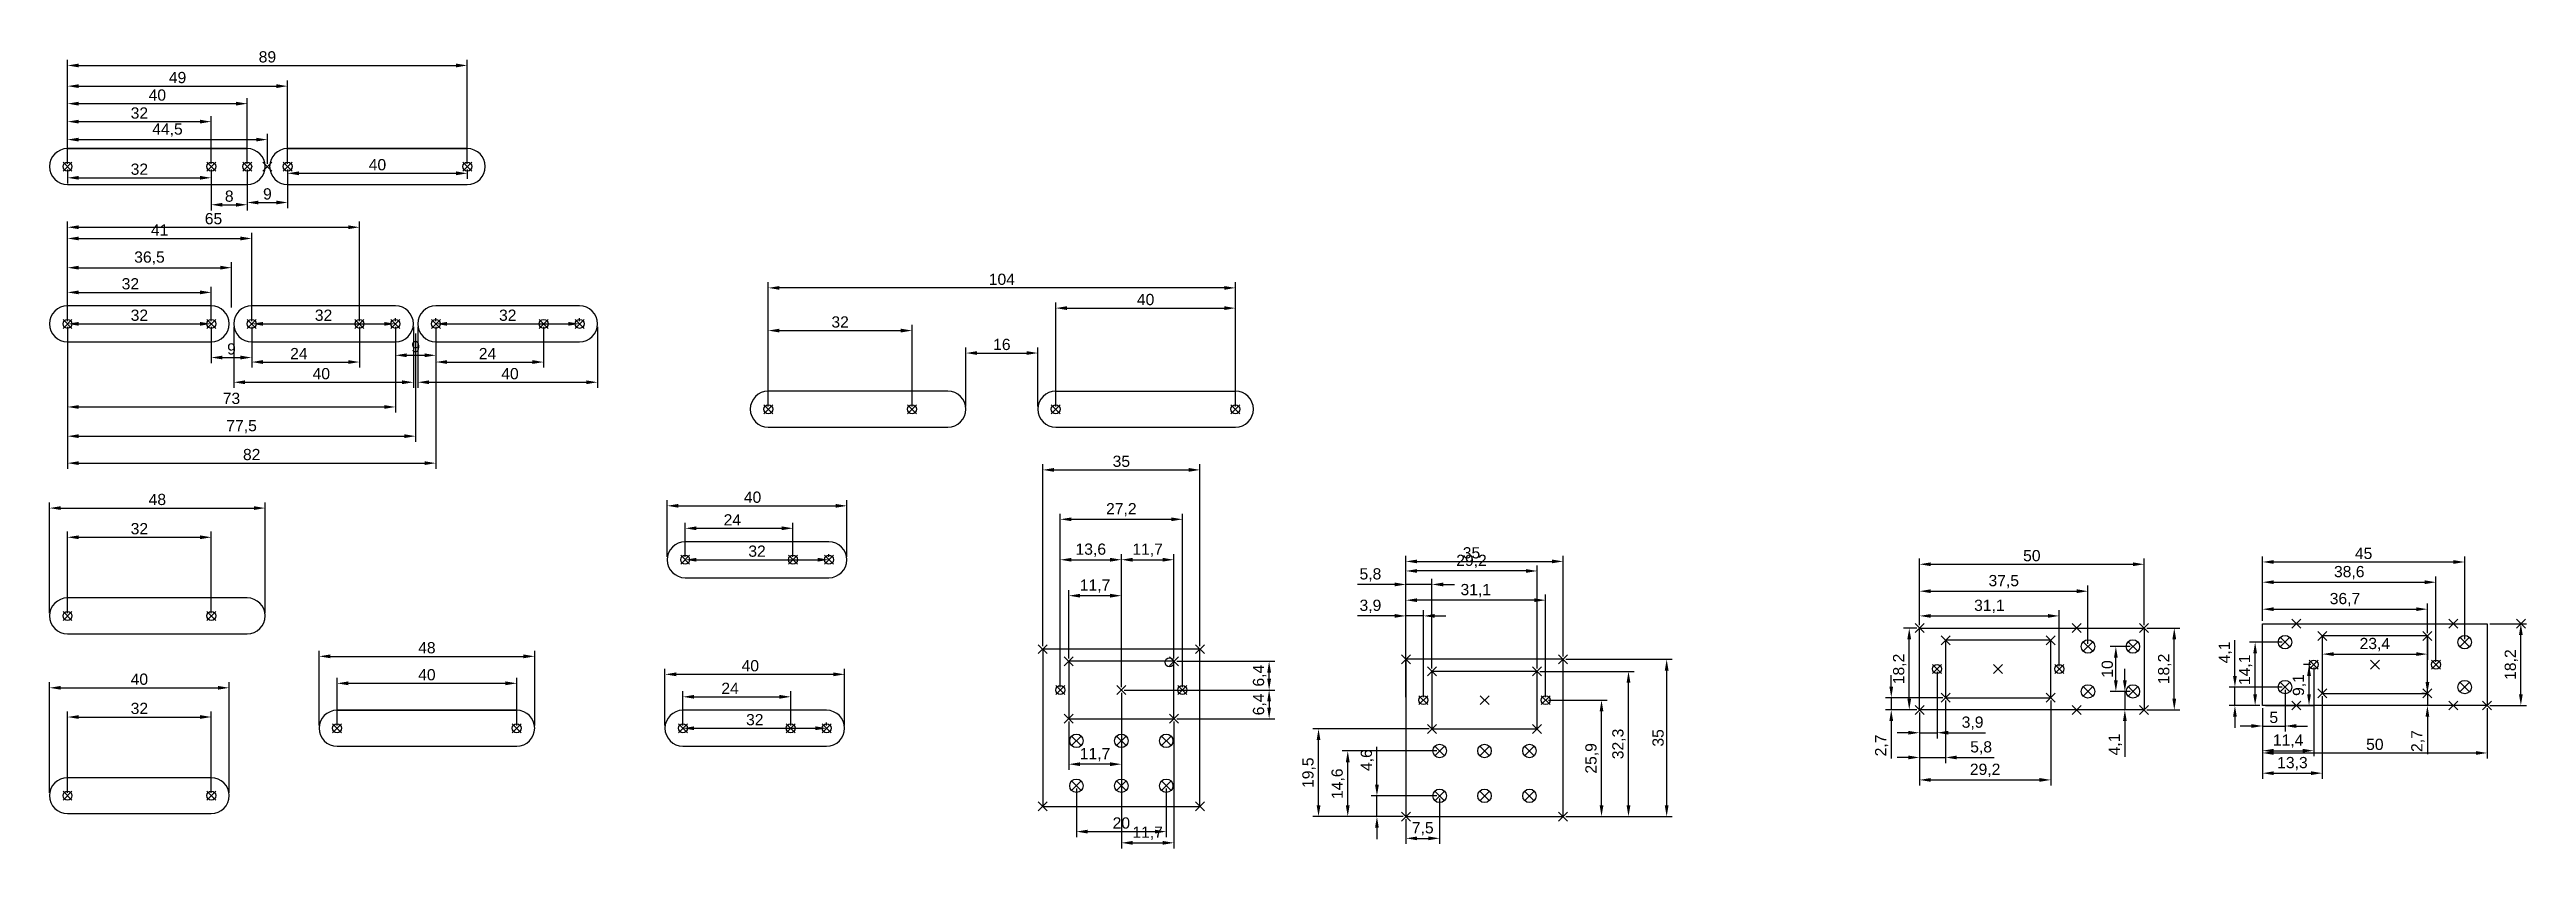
# Model space of a CAD drawing. Header units: millimetres. Extents: x 20 to 1076, y 2 to 180.
# Drawn here: x 525 to 1076, y 2 to 180 of the extents above; entities that cross this region are included whole.
import ezdxf

# ---------------------------------------------------------------- set-up
doc = ezdxf.new("R2010")
doc.units = ezdxf.units.MM
doc.header["$PDMODE"] = 3
doc.layers.add('sizes', color=102, linetype='Continuous')
doc.styles.get("Standard").update_dxf_attribs({"font": 'arial.ttf'})
doc.dimstyles.new('ISO-25', dxfattribs={"dimtxt": 2.5, "dimasz": 2.5, "dimexe": 1.25, "dimexo": 0.625, "dimtad": 1, "dimtxsty": 'Standard', "dimcen": 2.5, "dimadec": 0, "dimazin": 0, "dimtfac": 1, "dimtmove": 0, "dimatfit": 3, "dimfxl": 1, "dimarcsym": 0})

msp = doc.modelspace()

# ---------------------------------------------------------------- blocks, each defined once
blk = doc.blocks.new('*D1')
at = {"layer": 'Defpoints', "color": 0, "transparency": 16777216}
for p in [(717, 117.5), (685, 100), (717, 100)]:
    blk.add_point(p, dxfattribs=at)
at = {"layer": 'sizes', "color": 0, "lineweight": -2, "transparency": 16777216}
for p, q in [((685, 100.62), (685, 118.75)), ((687.5, 117.5), (714.5, 117.5)), ((717, 100.62), (717, 118.75))]:
    blk.add_line(p, q, dxfattribs=at)
at = {"layer": 'sizes', "color": 0, "transparency": 16777216}
for points in [[(687.5, 117.92), (687.5, 117.08), (685, 117.5)], [(714.5, 117.92), (714.5, 117.08), (717, 117.5)]]:
    blk.add_solid(points, dxfattribs=at)
at = {"layer": 'sizes', "color": 0, "transparency": 16777216, "insert": (701, 119.4), "char_height": 2.5, "attachment_point": 5}
blk.add_mtext('32', dxfattribs=at)
blk = doc.blocks.new('*D2')
at = {"layer": 'Defpoints', "color": 0, "transparency": 16777216}
for p in [(685, 127), (685, 100), (789, 100)]:
    blk.add_point(p, dxfattribs=at)
at = {"layer": 'sizes', "color": 0, "lineweight": -2, "transparency": 16777216}
for p, q in [((685, 100.62), (685, 128.25)), ((786.5, 127), (687.5, 127)), ((789, 100.62), (789, 128.25))]:
    blk.add_line(p, q, dxfattribs=at)
at = {"layer": 'sizes', "color": 0, "transparency": 16777216}
for points in [[(687.5, 127.42), (687.5, 126.58), (685, 127)], [(786.5, 127.42), (786.5, 126.58), (789, 127)]]:
    blk.add_solid(points, dxfattribs=at)
at = {"layer": 'sizes', "color": 0, "transparency": 16777216, "insert": (737, 128.9), "char_height": 2.5, "attachment_point": 5}
blk.add_mtext('104', dxfattribs=at)
blk = doc.blocks.new('*D3')
at = {"layer": 'Defpoints', "color": 0, "transparency": 16777216}
for p in [(789, 122.5), (749, 100), (789, 100)]:
    blk.add_point(p, dxfattribs=at)
at = {"layer": 'sizes', "color": 0, "lineweight": -2, "transparency": 16777216}
for p, q in [((749, 100.62), (749, 123.75)), ((751.5, 122.5), (786.5, 122.5)), ((789, 100.62), (789, 123.75))]:
    blk.add_line(p, q, dxfattribs=at)
at = {"layer": 'sizes', "color": 0, "transparency": 16777216}
for points in [[(751.5, 122.92), (751.5, 122.08), (749, 122.5)], [(786.5, 122.92), (786.5, 122.08), (789, 122.5)]]:
    blk.add_solid(points, dxfattribs=at)
at = {"layer": 'sizes', "color": 0, "transparency": 16777216, "insert": (769, 124.4), "char_height": 2.5, "attachment_point": 5}
blk.add_mtext('40', dxfattribs=at)
blk = doc.blocks.new('*D4')
at = {"layer": 'Defpoints', "color": 0, "transparency": 16777216}
for p in [(745, 112.5), (729, 100), (745, 100)]:
    blk.add_point(p, dxfattribs=at)
at = {"layer": 'sizes', "color": 0, "lineweight": -2, "transparency": 16777216}
for p, q in [((729, 100.62), (729, 113.75)), ((731.5, 112.5), (742.5, 112.5)), ((745, 100.62), (745, 113.75))]:
    blk.add_line(p, q, dxfattribs=at)
at = {"layer": 'sizes', "color": 0, "transparency": 16777216}
for points in [[(731.5, 112.92), (731.5, 112.08), (729, 112.5)], [(742.5, 112.92), (742.5, 112.08), (745, 112.5)]]:
    blk.add_solid(points, dxfattribs=at)
at = {"layer": 'sizes', "color": 0, "transparency": 16777216, "insert": (737, 114.4), "char_height": 2.5, "attachment_point": 5}
blk.add_mtext('16', dxfattribs=at)
blk = doc.blocks.new('*D5')
at = {"layer": 'Defpoints', "color": 0, "transparency": 16777216}
for p in [(561, 71.5), (529, 54), (561, 54)]:
    blk.add_point(p, dxfattribs=at)
at = {"layer": 'sizes', "color": 0, "lineweight": -2, "transparency": 16777216}
for p, q in [((529, 54.62), (529, 72.75)), ((561, 54.62), (561, 72.75)), ((531.5, 71.5), (558.5, 71.5))]:
    blk.add_line(p, q, dxfattribs=at)
at = {"layer": 'sizes', "color": 0, "transparency": 16777216}
for points in [[(531.5, 71.92), (531.5, 71.08), (529, 71.5)], [(558.5, 71.92), (558.5, 71.08), (561, 71.5)]]:
    blk.add_solid(points, dxfattribs=at)
at = {"layer": 'sizes', "color": 0, "transparency": 16777216, "insert": (545, 73.4), "char_height": 2.5, "attachment_point": 5}
blk.add_mtext('32', dxfattribs=at)
blk = doc.blocks.new('*D6')
at = {"layer": 'Defpoints', "color": 0, "transparency": 16777216}
for p in [(573, 78), (525, 54), (573, 54)]:
    blk.add_point(p, dxfattribs=at)
at = {"layer": 'sizes', "color": 0, "lineweight": -2, "transparency": 16777216}
for p, q in [((525, 54.62), (525, 79.25)), ((527.5, 78), (570.5, 78)), ((573, 54.62), (573, 79.25))]:
    blk.add_line(p, q, dxfattribs=at)
at = {"layer": 'sizes', "color": 0, "transparency": 16777216}
for points in [[(527.5, 78.42), (527.5, 77.58), (525, 78)], [(570.5, 78.42), (570.5, 77.58), (573, 78)]]:
    blk.add_solid(points, dxfattribs=at)
at = {"layer": 'sizes', "color": 0, "transparency": 16777216, "insert": (549, 79.9), "char_height": 2.5, "attachment_point": 5}
blk.add_mtext('48', dxfattribs=at)
blk = doc.blocks.new('*D7')
at = {"layer": 'Defpoints', "color": 0, "transparency": 16777216}
for p in [(629, 39), (589, 29), (629, 29)]:
    blk.add_point(p, dxfattribs=at)
at = {"layer": 'sizes', "color": 0, "lineweight": -2, "transparency": 16777216}
for p, q in [((589, 29.62), (589, 40.25)), ((591.5, 39), (626.5, 39)), ((629, 29.62), (629, 40.25))]:
    blk.add_line(p, q, dxfattribs=at)
at = {"layer": 'sizes', "color": 0, "transparency": 16777216}
for points in [[(591.5, 39.42), (591.5, 38.58), (589, 39)], [(626.5, 39.42), (626.5, 38.58), (629, 39)]]:
    blk.add_solid(points, dxfattribs=at)
at = {"layer": 'sizes', "color": 0, "transparency": 16777216, "insert": (609, 40.9), "char_height": 2.5, "attachment_point": 5}
blk.add_mtext('40', dxfattribs=at)
blk = doc.blocks.new('*D8')
at = {"layer": 'Defpoints', "color": 0, "transparency": 16777216}
for p in [(633, 45), (585, 29), (633, 29)]:
    blk.add_point(p, dxfattribs=at)
at = {"layer": 'sizes', "color": 0, "lineweight": -2, "transparency": 16777216}
for p, q in [((585, 29.62), (585, 46.25)), ((587.5, 45), (630.5, 45)), ((633, 29.62), (633, 46.25))]:
    blk.add_line(p, q, dxfattribs=at)
at = {"layer": 'sizes', "color": 0, "transparency": 16777216}
for points in [[(587.5, 45.42), (587.5, 44.58), (585, 45)], [(630.5, 45.42), (630.5, 44.58), (633, 45)]]:
    blk.add_solid(points, dxfattribs=at)
at = {"layer": 'sizes', "color": 0, "transparency": 16777216, "insert": (609, 46.9), "char_height": 2.5, "attachment_point": 5}
blk.add_mtext('48', dxfattribs=at)
blk = doc.blocks.new('*D9')
at = {"layer": 'Defpoints', "color": 0, "transparency": 16777216}
for p in [(561, 31.5), (529, 14), (561, 14)]:
    blk.add_point(p, dxfattribs=at)
at = {"layer": 'sizes', "color": 0, "lineweight": -2, "transparency": 16777216}
for p, q in [((529, 14.62), (529, 32.75)), ((531.5, 31.5), (558.5, 31.5)), ((561, 14.62), (561, 32.75))]:
    blk.add_line(p, q, dxfattribs=at)
at = {"layer": 'sizes', "color": 0, "transparency": 16777216}
for points in [[(531.5, 31.92), (531.5, 31.08), (529, 31.5)], [(558.5, 31.92), (558.5, 31.08), (561, 31.5)]]:
    blk.add_solid(points, dxfattribs=at)
at = {"layer": 'sizes', "color": 0, "transparency": 16777216, "insert": (545, 33.4), "char_height": 2.5, "attachment_point": 5}
blk.add_mtext('32', dxfattribs=at)
blk = doc.blocks.new('*D10')
at = {"layer": 'Defpoints', "color": 0, "transparency": 16777216}
for p in [(565, 38), (525, 14), (565, 14)]:
    blk.add_point(p, dxfattribs=at)
at = {"layer": 'sizes', "color": 0, "lineweight": -2, "transparency": 16777216}
for p, q in [((525, 14.62), (525, 39.25)), ((565, 14.62), (565, 39.25)), ((527.5, 38), (562.5, 38))]:
    blk.add_line(p, q, dxfattribs=at)
at = {"layer": 'sizes', "color": 0, "transparency": 16777216}
for points in [[(527.5, 38.42), (527.5, 37.58), (525, 38)], [(562.5, 38.42), (562.5, 37.58), (565, 38)]]:
    blk.add_solid(points, dxfattribs=at)
at = {"layer": 'sizes', "color": 0, "transparency": 16777216, "insert": (545, 39.9), "char_height": 2.5, "attachment_point": 5}
blk.add_mtext('40', dxfattribs=at)
blk = doc.blocks.new('*D11')
at = {"layer": 'Defpoints', "color": 0, "transparency": 16777216}
for p in [(561, 164), (529, 154), (561, 154)]:
    blk.add_point(p, dxfattribs=at)
at = {"layer": 'sizes', "color": 0, "lineweight": -2, "transparency": 16777216}
for p, q in [((529, 154.62), (529, 165.25)), ((531.5, 164), (558.5, 164)), ((561, 154.62), (561, 165.25))]:
    blk.add_line(p, q, dxfattribs=at)
at = {"layer": 'sizes', "color": 0, "transparency": 16777216}
for points in [[(531.5, 164.42), (531.5, 163.58), (529, 164)], [(558.5, 164.42), (558.5, 163.58), (561, 164)]]:
    blk.add_solid(points, dxfattribs=at)
at = {"layer": 'sizes', "color": 0, "transparency": 16777216, "insert": (545, 165.9), "char_height": 2.5, "attachment_point": 5}
blk.add_mtext('32', dxfattribs=at)
blk = doc.blocks.new('*D12')
at = {"layer": 'Defpoints', "color": 0, "transparency": 16777216}
for p in [(573.5, 160), (529, 154), (573.5, 154)]:
    blk.add_point(p, dxfattribs=at)
at = {"layer": 'sizes', "color": 0, "lineweight": -2, "transparency": 16777216}
for p, q in [((529, 154.62), (529, 161.25)), ((531.5, 160), (571, 160)), ((573.5, 154.62), (573.5, 161.25))]:
    blk.add_line(p, q, dxfattribs=at)
at = {"layer": 'sizes', "color": 0, "transparency": 16777216}
for points in [[(531.5, 160.42), (531.5, 159.58), (529, 160)], [(571, 160.42), (571, 159.58), (573.5, 160)]]:
    blk.add_solid(points, dxfattribs=at)
at = {"layer": 'sizes', "color": 0, "transparency": 16777216, "insert": (551.25, 162.12), "char_height": 2.5, "attachment_point": 5}
blk.add_mtext('44,5', dxfattribs=at)
blk = doc.blocks.new('*D13')
at = {"layer": 'Defpoints', "color": 0, "transparency": 16777216}
for p in [(578, 171.9), (529, 154), (578, 154)]:
    blk.add_point(p, dxfattribs=at)
at = {"layer": 'sizes', "color": 0, "lineweight": -2, "transparency": 16777216}
for p, q in [((529, 154.62), (529, 173.15)), ((531.5, 171.9), (575.5, 171.9)), ((578, 154.62), (578, 173.15))]:
    blk.add_line(p, q, dxfattribs=at)
at = {"layer": 'sizes', "color": 0, "transparency": 16777216}
for points in [[(531.5, 172.32), (531.5, 171.48), (529, 171.9)], [(575.5, 172.32), (575.5, 171.48), (578, 171.9)]]:
    blk.add_solid(points, dxfattribs=at)
at = {"layer": 'sizes', "color": 0, "transparency": 16777216, "insert": (553.5, 173.8), "char_height": 2.5, "attachment_point": 5}
blk.add_mtext('49', dxfattribs=at)
blk = doc.blocks.new('*D14')
at = {"layer": 'Defpoints', "color": 0, "transparency": 16777216}
for p in [(618, 176.5), (529, 154), (618, 154)]:
    blk.add_point(p, dxfattribs=at)
at = {"layer": 'sizes', "color": 0, "lineweight": -2, "transparency": 16777216}
for p, q in [((529, 154.62), (529, 177.75)), ((531.5, 176.5), (615.5, 176.5)), ((618, 154.62), (618, 177.75))]:
    blk.add_line(p, q, dxfattribs=at)
at = {"layer": 'sizes', "color": 0, "transparency": 16777216}
for points in [[(531.5, 176.92), (531.5, 176.08), (529, 176.5)], [(615.5, 176.92), (615.5, 176.08), (618, 176.5)]]:
    blk.add_solid(points, dxfattribs=at)
at = {"layer": 'sizes', "color": 0, "transparency": 16777216, "insert": (573.5, 178.4), "char_height": 2.5, "attachment_point": 5}
blk.add_mtext('89', dxfattribs=at)
blk = doc.blocks.new('*D15')
at = {"layer": 'Defpoints', "color": 0, "transparency": 16777216}
for p in [(690, 36), (666, 29), (690, 29)]:
    blk.add_point(p, dxfattribs=at)
at = {"layer": 'sizes', "color": 0, "lineweight": -2, "transparency": 16777216}
for p, q in [((666, 29.62), (666, 37.25)), ((668.5, 36), (687.5, 36)), ((690, 29.62), (690, 37.25))]:
    blk.add_line(p, q, dxfattribs=at)
at = {"layer": 'sizes', "color": 0, "transparency": 16777216}
for points in [[(668.5, 36.42), (668.5, 35.58), (666, 36)], [(687.5, 36.42), (687.5, 35.58), (690, 36)]]:
    blk.add_solid(points, dxfattribs=at)
at = {"layer": 'sizes', "color": 0, "transparency": 16777216, "insert": (676.5, 37.88), "char_height": 2.5, "attachment_point": 5}
blk.add_mtext('24', dxfattribs=at)
blk = doc.blocks.new('*D16')
at = {"layer": 'Defpoints', "color": 0, "transparency": 16777216}
for p in [(702, 41), (662, 29), (702, 29)]:
    blk.add_point(p, dxfattribs=at)
at = {"layer": 'sizes', "color": 0, "lineweight": -2, "transparency": 16777216}
for p, q in [((662, 29.62), (662, 42.25)), ((664.5, 41), (699.5, 41)), ((702, 29.62), (702, 42.25))]:
    blk.add_line(p, q, dxfattribs=at)
at = {"layer": 'sizes', "color": 0, "transparency": 16777216}
for points in [[(664.5, 41.42), (664.5, 40.58), (662, 41)], [(699.5, 41.42), (699.5, 40.58), (702, 41)]]:
    blk.add_solid(points, dxfattribs=at)
at = {"layer": 'sizes', "color": 0, "transparency": 16777216, "insert": (681, 42.9), "char_height": 2.5, "attachment_point": 5}
blk.add_mtext('40', dxfattribs=at)
blk = doc.blocks.new('*D17')
at = {"layer": 'Defpoints', "color": 0, "transparency": 16777216}
for p in [(578, 154), (618, 154), (618, 152.5)]:
    blk.add_point(p, dxfattribs=at)
at = {"layer": 'sizes', "color": 0, "lineweight": -2, "transparency": 16777216}
for p, q in [((578, 153.37), (578, 151.25)), ((580.5, 152.5), (615.5, 152.5)), ((618, 153.37), (618, 151.25))]:
    blk.add_line(p, q, dxfattribs=at)
at = {"layer": 'sizes', "color": 0, "transparency": 16777216}
for points in [[(580.5, 152.92), (580.5, 152.08), (578, 152.5)], [(615.5, 152.92), (615.5, 152.08), (618, 152.5)]]:
    blk.add_solid(points, dxfattribs=at)
at = {"layer": 'sizes', "color": 0, "transparency": 16777216, "insert": (598, 154.4), "char_height": 2.5, "attachment_point": 5}
blk.add_mtext('40', dxfattribs=at)
blk = doc.blocks.new('*D18')
at = {"layer": 'Defpoints', "color": 0, "transparency": 16777216}
for p in [(529, 154), (561, 154), (561, 151.5)]:
    blk.add_point(p, dxfattribs=at)
at = {"layer": 'sizes', "color": 0, "lineweight": -2, "transparency": 16777216}
for p, q in [((529, 153.37), (529, 150.25)), ((531.5, 151.5), (558.5, 151.5)), ((561, 153.37), (561, 150.25))]:
    blk.add_line(p, q, dxfattribs=at)
at = {"layer": 'sizes', "color": 0, "transparency": 16777216}
for points in [[(531.5, 151.92), (531.5, 151.08), (529, 151.5)], [(558.5, 151.92), (558.5, 151.08), (561, 151.5)]]:
    blk.add_solid(points, dxfattribs=at)
at = {"layer": 'sizes', "color": 0, "transparency": 16777216, "insert": (545, 153.4), "char_height": 2.5, "attachment_point": 5}
blk.add_mtext('32', dxfattribs=at)
blk = doc.blocks.new('*D19')
at = {"layer": 'Defpoints', "color": 0, "transparency": 16777216}
for p in [(666, 29), (698, 29), (698, 29)]:
    blk.add_point(p, dxfattribs=at)
at = {"layer": 'sizes', "color": 0, "lineweight": -2, "transparency": 16777216}
for p, q in [((666, 29.62), (666, 30.25)), ((668.5, 29), (695.5, 29)), ((698, 29.62), (698, 30.25))]:
    blk.add_line(p, q, dxfattribs=at)
at = {"layer": 'sizes', "color": 0, "transparency": 16777216}
for points in [[(668.5, 29.42), (668.5, 28.58), (666, 29)], [(695.5, 29.42), (695.5, 28.58), (698, 29)]]:
    blk.add_solid(points, dxfattribs=at)
at = {"layer": 'sizes', "color": 0, "transparency": 16777216, "insert": (682, 30.9), "char_height": 2.5, "attachment_point": 5}
blk.add_mtext('32', dxfattribs=at)
blk = doc.blocks.new('*D20')
at = {"layer": 'Defpoints', "color": 0, "transparency": 16777216}
for p in [(561, 126), (529, 119), (561, 119)]:
    blk.add_point(p, dxfattribs=at)
at = {"layer": 'sizes', "color": 0, "lineweight": -2, "transparency": 16777216}
for p, q in [((529, 119.62), (529, 127.25)), ((561, 119.62), (561, 127.25)), ((531.5, 126), (558.5, 126))]:
    blk.add_line(p, q, dxfattribs=at)
at = {"layer": 'sizes', "color": 0, "transparency": 16777216}
for points in [[(531.5, 126.42), (531.5, 125.58), (529, 126)], [(558.5, 126.42), (558.5, 125.58), (561, 126)]]:
    blk.add_solid(points, dxfattribs=at)
at = {"layer": 'sizes', "color": 0, "transparency": 16777216, "insert": (543, 127.9), "char_height": 2.5, "attachment_point": 5}
blk.add_mtext('32', dxfattribs=at)
blk = doc.blocks.new('*D21')
at = {"layer": 'Defpoints', "color": 0, "transparency": 16777216}
for p in [(529, 119), (561, 119), (561, 119)]:
    blk.add_point(p, dxfattribs=at)
at = {"layer": 'sizes', "color": 0, "lineweight": -2, "transparency": 16777216}
for p, q in [((529, 119.62), (529, 120.25)), ((531.5, 119), (558.5, 119)), ((561, 119.62), (561, 120.25))]:
    blk.add_line(p, q, dxfattribs=at)
at = {"layer": 'sizes', "color": 0, "transparency": 16777216}
for points in [[(531.5, 119.42), (531.5, 118.58), (529, 119)], [(558.5, 119.42), (558.5, 118.58), (561, 119)]]:
    blk.add_solid(points, dxfattribs=at)
at = {"layer": 'sizes', "color": 0, "transparency": 16777216, "insert": (545, 120.9), "char_height": 2.5, "attachment_point": 5}
blk.add_mtext('32', dxfattribs=at)
blk = doc.blocks.new('*D22')
at = {"layer": 'Defpoints', "color": 0, "transparency": 16777216}
for p in [(570, 119), (594, 119), (594, 110.5)]:
    blk.add_point(p, dxfattribs=at)
at = {"layer": 'sizes', "color": 0, "lineweight": -2, "transparency": 16777216}
for p, q in [((570, 118.37), (570, 109.25)), ((594, 118.37), (594, 109.25)), ((572.5, 110.5), (591.5, 110.5))]:
    blk.add_line(p, q, dxfattribs=at)
at = {"layer": 'sizes', "color": 0, "transparency": 16777216}
for points in [[(572.5, 110.92), (572.5, 110.08), (570, 110.5)], [(591.5, 110.92), (591.5, 110.08), (594, 110.5)]]:
    blk.add_solid(points, dxfattribs=at)
at = {"layer": 'sizes', "color": 0, "transparency": 16777216, "insert": (580.5, 112.38), "char_height": 2.5, "attachment_point": 5}
blk.add_mtext('24', dxfattribs=at)
blk = doc.blocks.new('*D23')
at = {"layer": 'Defpoints', "color": 0, "transparency": 16777216}
for p in [(566, 119), (606, 119), (606, 106)]:
    blk.add_point(p, dxfattribs=at)
at = {"layer": 'sizes', "color": 0, "lineweight": -2, "transparency": 16777216}
for p, q in [((566, 118.37), (566, 104.75)), ((606, 118.37), (606, 104.75)), ((568.5, 106), (603.5, 106))]:
    blk.add_line(p, q, dxfattribs=at)
at = {"layer": 'sizes', "color": 0, "transparency": 16777216}
for points in [[(568.5, 106.42), (568.5, 105.58), (566, 106)], [(603.5, 106.42), (603.5, 105.58), (606, 106)]]:
    blk.add_solid(points, dxfattribs=at)
at = {"layer": 'sizes', "color": 0, "transparency": 16777216, "insert": (585.5, 107.9), "char_height": 2.5, "attachment_point": 5}
blk.add_mtext('40', dxfattribs=at)
blk = doc.blocks.new('*D24')
at = {"layer": 'Defpoints', "color": 0, "transparency": 16777216}
for p in [(570, 119), (602, 119), (602, 119)]:
    blk.add_point(p, dxfattribs=at)
at = {"layer": 'sizes', "color": 0, "lineweight": -2, "transparency": 16777216}
for p, q in [((570, 119.62), (570, 120.25)), ((572.5, 119), (599.5, 119)), ((602, 119.62), (602, 120.25))]:
    blk.add_line(p, q, dxfattribs=at)
at = {"layer": 'sizes', "color": 0, "transparency": 16777216}
for points in [[(572.5, 119.42), (572.5, 118.58), (570, 119)], [(599.5, 119.42), (599.5, 118.58), (602, 119)]]:
    blk.add_solid(points, dxfattribs=at)
at = {"layer": 'sizes', "color": 0, "transparency": 16777216, "insert": (586, 120.9), "char_height": 2.5, "attachment_point": 5}
blk.add_mtext('32', dxfattribs=at)
blk = doc.blocks.new('*D25')
at = {"layer": 'Defpoints', "color": 0, "transparency": 16777216}
for p in [(690.5, 73.5), (666.5, 66.5), (690.5, 66.5)]:
    blk.add_point(p, dxfattribs=at)
at = {"layer": 'sizes', "color": 0, "lineweight": -2, "transparency": 16777216}
for p, q in [((666.5, 67.12), (666.5, 74.75)), ((669, 73.5), (688, 73.5)), ((690.5, 67.12), (690.5, 74.75))]:
    blk.add_line(p, q, dxfattribs=at)
at = {"layer": 'sizes', "color": 0, "transparency": 16777216}
for points in [[(669, 73.92), (669, 73.08), (666.5, 73.5)], [(688, 73.92), (688, 73.08), (690.5, 73.5)]]:
    blk.add_solid(points, dxfattribs=at)
at = {"layer": 'sizes', "color": 0, "transparency": 16777216, "insert": (677, 75.38), "char_height": 2.5, "attachment_point": 5}
blk.add_mtext('24', dxfattribs=at)
blk = doc.blocks.new('*D26')
at = {"layer": 'Defpoints', "color": 0, "transparency": 16777216}
for p in [(702.5, 78.5), (662.5, 66.5), (702.5, 66.5)]:
    blk.add_point(p, dxfattribs=at)
at = {"layer": 'sizes', "color": 0, "lineweight": -2, "transparency": 16777216}
for p, q in [((662.5, 67.12), (662.5, 79.75)), ((665, 78.5), (700, 78.5)), ((702.5, 67.12), (702.5, 79.75))]:
    blk.add_line(p, q, dxfattribs=at)
at = {"layer": 'sizes', "color": 0, "transparency": 16777216}
for points in [[(665, 78.92), (665, 78.08), (662.5, 78.5)], [(700, 78.92), (700, 78.08), (702.5, 78.5)]]:
    blk.add_solid(points, dxfattribs=at)
at = {"layer": 'sizes', "color": 0, "transparency": 16777216, "insert": (681.5, 80.4), "char_height": 2.5, "attachment_point": 5}
blk.add_mtext('40', dxfattribs=at)
blk = doc.blocks.new('*D27')
at = {"layer": 'Defpoints', "color": 0, "transparency": 16777216}
for p in [(666.5, 66.5), (698.5, 66.5), (698.5, 66.5)]:
    blk.add_point(p, dxfattribs=at)
at = {"layer": 'sizes', "color": 0, "lineweight": -2, "transparency": 16777216}
for p, q in [((666.5, 67.12), (666.5, 67.75)), ((669, 66.5), (696, 66.5)), ((698.5, 67.12), (698.5, 67.75))]:
    blk.add_line(p, q, dxfattribs=at)
at = {"layer": 'sizes', "color": 0, "transparency": 16777216}
for points in [[(669, 66.92), (669, 66.08), (666.5, 66.5)], [(696, 66.92), (696, 66.08), (698.5, 66.5)]]:
    blk.add_solid(points, dxfattribs=at)
at = {"layer": 'sizes', "color": 0, "transparency": 16777216, "insert": (682.5, 68.4), "char_height": 2.5, "attachment_point": 5}
blk.add_mtext('32', dxfattribs=at)
blk = doc.blocks.new('*D28')
at = {"layer": 'Defpoints', "color": 0, "transparency": 16777216}
for p in [(561, 119), (570, 119), (570, 111.5)]:
    blk.add_point(p, dxfattribs=at)
at = {"layer": 'sizes', "color": 0, "lineweight": -2, "transparency": 16777216}
for p, q in [((561, 118.37), (561, 110.25)), ((570, 118.37), (570, 110.25)), ((563.5, 111.5), (567.5, 111.5))]:
    blk.add_line(p, q, dxfattribs=at)
at = {"layer": 'sizes', "color": 0, "transparency": 16777216}
for points in [[(563.5, 111.92), (563.5, 111.08), (561, 111.5)], [(567.5, 111.92), (567.5, 111.08), (570, 111.5)]]:
    blk.add_solid(points, dxfattribs=at)
at = {"layer": 'sizes', "color": 0, "transparency": 16777216, "insert": (565.5, 113.4), "char_height": 2.5, "attachment_point": 5}
blk.add_mtext('9', dxfattribs=at)
blk = doc.blocks.new('*D29')
at = {"layer": 'Defpoints', "color": 0, "transparency": 16777216}
for p in [(611, 119), (635, 119), (635, 110.5)]:
    blk.add_point(p, dxfattribs=at)
at = {"layer": 'sizes', "color": 0, "lineweight": -2, "transparency": 16777216}
for p, q in [((611, 118.37), (611, 109.25)), ((635, 118.37), (635, 109.25)), ((613.5, 110.5), (632.5, 110.5))]:
    blk.add_line(p, q, dxfattribs=at)
at = {"layer": 'sizes', "color": 0, "transparency": 16777216}
for points in [[(613.5, 110.92), (613.5, 110.08), (611, 110.5)], [(632.5, 110.92), (632.5, 110.08), (635, 110.5)]]:
    blk.add_solid(points, dxfattribs=at)
at = {"layer": 'sizes', "color": 0, "transparency": 16777216, "insert": (622.5, 112.38), "char_height": 2.5, "attachment_point": 5}
blk.add_mtext('24', dxfattribs=at)
blk = doc.blocks.new('*D30')
at = {"layer": 'Defpoints', "color": 0, "transparency": 16777216}
for p in [(607, 119), (647, 119), (647, 106)]:
    blk.add_point(p, dxfattribs=at)
at = {"layer": 'sizes', "color": 0, "lineweight": -2, "transparency": 16777216}
for p, q in [((607, 118.37), (607, 104.75)), ((647, 118.37), (647, 104.75)), ((609.5, 106), (644.5, 106))]:
    blk.add_line(p, q, dxfattribs=at)
at = {"layer": 'sizes', "color": 0, "transparency": 16777216}
for points in [[(609.5, 106.42), (609.5, 105.58), (607, 106)], [(644.5, 106.42), (644.5, 105.58), (647, 106)]]:
    blk.add_solid(points, dxfattribs=at)
at = {"layer": 'sizes', "color": 0, "transparency": 16777216, "insert": (627.5, 107.9), "char_height": 2.5, "attachment_point": 5}
blk.add_mtext('40', dxfattribs=at)
blk = doc.blocks.new('*D31')
at = {"layer": 'Defpoints', "color": 0, "transparency": 16777216}
for p in [(611, 119), (643, 119), (643, 119)]:
    blk.add_point(p, dxfattribs=at)
at = {"layer": 'sizes', "color": 0, "lineweight": -2, "transparency": 16777216}
for p, q in [((611, 119.62), (611, 120.25)), ((613.5, 119), (640.5, 119)), ((643, 119.62), (643, 120.25))]:
    blk.add_line(p, q, dxfattribs=at)
at = {"layer": 'sizes', "color": 0, "transparency": 16777216}
for points in [[(613.5, 119.42), (613.5, 118.58), (611, 119)], [(640.5, 119.42), (640.5, 118.58), (643, 119)]]:
    blk.add_solid(points, dxfattribs=at)
at = {"layer": 'sizes', "color": 0, "transparency": 16777216, "insert": (627, 120.9), "char_height": 2.5, "attachment_point": 5}
blk.add_mtext('32', dxfattribs=at)
blk = doc.blocks.new('*D32')
at = {"layer": 'Defpoints', "color": 0, "transparency": 16777216}
for p in [(602, 119), (611, 119), (611, 112)]:
    blk.add_point(p, dxfattribs=at)
at = {"layer": 'sizes', "color": 0, "lineweight": -2, "transparency": 16777216}
for p, q in [((602, 118.37), (602, 110.75)), ((611, 118.37), (611, 110.75)), ((604.5, 112), (608.5, 112))]:
    blk.add_line(p, q, dxfattribs=at)
at = {"layer": 'sizes', "color": 0, "transparency": 16777216}
for points in [[(604.5, 112.42), (604.5, 111.58), (602, 112)], [(608.5, 112.42), (608.5, 111.58), (611, 112)]]:
    blk.add_solid(points, dxfattribs=at)
at = {"layer": 'sizes', "color": 0, "transparency": 16777216, "insert": (606.5, 113.9), "char_height": 2.5, "attachment_point": 5}
blk.add_mtext('9', dxfattribs=at)
blk = doc.blocks.new('*D33')
at = {"layer": 'Defpoints', "color": 0, "transparency": 16777216}
for p in [(569, 168), (529, 154), (569, 154)]:
    blk.add_point(p, dxfattribs=at)
at = {"layer": 'sizes', "color": 0, "lineweight": -2, "transparency": 16777216}
for p, q in [((529, 154.62), (529, 169.25)), ((531.5, 168), (566.5, 168)), ((569, 154.62), (569, 169.25))]:
    blk.add_line(p, q, dxfattribs=at)
at = {"layer": 'sizes', "color": 0, "transparency": 16777216}
for points in [[(531.5, 168.42), (531.5, 167.58), (529, 168)], [(566.5, 168.42), (566.5, 167.58), (569, 168)]]:
    blk.add_solid(points, dxfattribs=at)
at = {"layer": 'sizes', "color": 0, "transparency": 16777216, "insert": (549, 169.9), "char_height": 2.5, "attachment_point": 5}
blk.add_mtext('40', dxfattribs=at)
blk = doc.blocks.new('*D34')
at = {"layer": 'Defpoints', "color": 0, "transparency": 16777216}
for p in [(561, 154), (569, 154), (569, 145.5)]:
    blk.add_point(p, dxfattribs=at)
at = {"layer": 'sizes', "color": 0, "lineweight": -2, "transparency": 16777216}
for p, q in [((561, 153.37), (561, 144.25)), ((569, 153.37), (569, 144.25)), ((563.5, 145.5), (566.5, 145.5))]:
    blk.add_line(p, q, dxfattribs=at)
at = {"layer": 'sizes', "color": 0, "transparency": 16777216}
for points in [[(563.5, 145.92), (563.5, 145.08), (561, 145.5)], [(566.5, 145.92), (566.5, 145.08), (569, 145.5)]]:
    blk.add_solid(points, dxfattribs=at)
at = {"layer": 'sizes', "color": 0, "transparency": 16777216, "insert": (565, 147.4), "char_height": 2.5, "attachment_point": 5}
blk.add_mtext('8', dxfattribs=at)
blk = doc.blocks.new('*D35')
at = {"layer": 'Defpoints', "color": 0, "transparency": 16777216}
for p in [(569, 154), (578, 154), (578, 146)]:
    blk.add_point(p, dxfattribs=at)
at = {"layer": 'sizes', "color": 0, "lineweight": -2, "transparency": 16777216}
for p, q in [((569, 153.37), (569, 144.75)), ((578, 153.37), (578, 144.75)), ((571.5, 146), (575.5, 146))]:
    blk.add_line(p, q, dxfattribs=at)
at = {"layer": 'sizes', "color": 0, "transparency": 16777216}
for points in [[(571.5, 146.42), (571.5, 145.58), (569, 146)], [(575.5, 146.42), (575.5, 145.58), (578, 146)]]:
    blk.add_solid(points, dxfattribs=at)
at = {"layer": 'sizes', "color": 0, "transparency": 16777216, "insert": (573.5, 147.9), "char_height": 2.5, "attachment_point": 5}
blk.add_mtext('9', dxfattribs=at)
blk = doc.blocks.new('*D36')
at = {"layer": 'Defpoints', "color": 0, "transparency": 16777216}
for p in [(565.5, 131.5), (565.5, 122), (529, 119)]:
    blk.add_point(p, dxfattribs=at)
at = {"layer": 'sizes', "color": 0, "lineweight": -2, "transparency": 16777216}
for p, q in [((529, 119.62), (529, 132.75)), ((565.5, 122.62), (565.5, 132.75)), ((531.5, 131.5), (563, 131.5))]:
    blk.add_line(p, q, dxfattribs=at)
at = {"layer": 'sizes', "color": 0, "transparency": 16777216}
for points in [[(531.5, 131.92), (531.5, 131.08), (529, 131.5)], [(563, 131.92), (563, 131.08), (565.5, 131.5)]]:
    blk.add_solid(points, dxfattribs=at)
at = {"layer": 'sizes', "color": 0, "transparency": 16777216, "insert": (547.25, 133.63), "char_height": 2.5, "attachment_point": 5}
blk.add_mtext('36,5', dxfattribs=at)
blk = doc.blocks.new('*D37')
at = {"layer": 'Defpoints', "color": 0, "transparency": 16777216}
for p in [(570, 138), (529, 119), (570, 119)]:
    blk.add_point(p, dxfattribs=at)
at = {"layer": 'sizes', "color": 0, "lineweight": -2, "transparency": 16777216}
for p, q in [((529, 119.62), (529, 139.25)), ((531.5, 138), (567.5, 138)), ((570, 119.62), (570, 139.25))]:
    blk.add_line(p, q, dxfattribs=at)
at = {"layer": 'sizes', "color": 0, "transparency": 16777216}
for points in [[(531.5, 138.42), (531.5, 137.58), (529, 138)], [(567.5, 138.42), (567.5, 137.58), (570, 138)]]:
    blk.add_solid(points, dxfattribs=at)
at = {"layer": 'sizes', "color": 0, "transparency": 16777216, "insert": (549.5, 139.88), "char_height": 2.5, "attachment_point": 5}
blk.add_mtext('41', dxfattribs=at)
blk = doc.blocks.new('*D38')
at = {"layer": 'Defpoints', "color": 0, "transparency": 16777216}
for p in [(594, 140.5), (529, 119), (594, 119)]:
    blk.add_point(p, dxfattribs=at)
at = {"layer": 'sizes', "color": 0, "lineweight": -2, "transparency": 16777216}
for p, q in [((529, 119.62), (529, 141.75)), ((531.5, 140.5), (591.5, 140.5)), ((594, 119.62), (594, 141.75))]:
    blk.add_line(p, q, dxfattribs=at)
at = {"layer": 'sizes', "color": 0, "transparency": 16777216}
for points in [[(531.5, 140.92), (531.5, 140.08), (529, 140.5)], [(591.5, 140.92), (591.5, 140.08), (594, 140.5)]]:
    blk.add_solid(points, dxfattribs=at)
at = {"layer": 'sizes', "color": 0, "transparency": 16777216, "insert": (561.5, 142.4), "char_height": 2.5, "attachment_point": 5}
blk.add_mtext('65', dxfattribs=at)
blk = doc.blocks.new('*D39')
at = {"layer": 'Defpoints', "color": 0, "transparency": 16777216}
for p in [(529, 119), (602, 119), (602, 100.5)]:
    blk.add_point(p, dxfattribs=at)
at = {"layer": 'sizes', "color": 0, "lineweight": -2, "transparency": 16777216}
for p, q in [((529, 118.37), (529, 99.25)), ((602, 118.37), (602, 99.25)), ((531.5, 100.5), (599.5, 100.5))]:
    blk.add_line(p, q, dxfattribs=at)
at = {"layer": 'sizes', "color": 0, "transparency": 16777216}
for points in [[(531.5, 100.92), (531.5, 100.08), (529, 100.5)], [(599.5, 100.92), (599.5, 100.08), (602, 100.5)]]:
    blk.add_solid(points, dxfattribs=at)
at = {"layer": 'sizes', "color": 0, "transparency": 16777216, "insert": (565.5, 102.4), "char_height": 2.5, "attachment_point": 5}
blk.add_mtext('73', dxfattribs=at)
blk = doc.blocks.new('*D40')
at = {"layer": 'Defpoints', "color": 0, "transparency": 16777216}
for p in [(529, 118), (606.5, 117.5), (606.5, 94)]:
    blk.add_point(p, dxfattribs=at)
at = {"layer": 'sizes', "color": 0, "lineweight": -2, "transparency": 16777216}
for p, q in [((529, 117.37), (529, 92.75)), ((606.5, 116.88), (606.5, 92.75)), ((531.5, 94), (604, 94))]:
    blk.add_line(p, q, dxfattribs=at)
at = {"layer": 'sizes', "color": 0, "transparency": 16777216}
for points in [[(531.5, 94.42), (531.5, 93.58), (529, 94)], [(604, 94.42), (604, 93.58), (606.5, 94)]]:
    blk.add_solid(points, dxfattribs=at)
at = {"layer": 'sizes', "color": 0, "transparency": 16777216, "insert": (567.75, 96.12), "char_height": 2.5, "attachment_point": 5}
blk.add_mtext('77,5', dxfattribs=at)
blk = doc.blocks.new('*D41')
at = {"layer": 'Defpoints', "color": 0, "transparency": 16777216}
for p in [(529, 119), (611, 119), (611, 88)]:
    blk.add_point(p, dxfattribs=at)
at = {"layer": 'sizes', "color": 0, "lineweight": -2, "transparency": 16777216}
for p, q in [((529, 118.37), (529, 86.75)), ((611, 118.37), (611, 86.75)), ((531.5, 88), (608.5, 88))]:
    blk.add_line(p, q, dxfattribs=at)
at = {"layer": 'sizes', "color": 0, "transparency": 16777216}
for points in [[(531.5, 88.42), (531.5, 87.58), (529, 88)], [(608.5, 88.42), (608.5, 87.58), (611, 88)]]:
    blk.add_solid(points, dxfattribs=at)
at = {"layer": 'sizes', "color": 0, "transparency": 16777216, "insert": (570, 89.9), "char_height": 2.5, "attachment_point": 5}
blk.add_mtext('82', dxfattribs=at)
blk = doc.blocks.new('*D42')
at = {"layer": 'Defpoints', "color": 0, "transparency": 16777216}
for p in [(777.2, 75.5), (750, 37.5), (777.2, 37.5)]:
    blk.add_point(p, dxfattribs=at)
at = {"layer": 'sizes', "color": 0, "lineweight": -2, "transparency": 16777216}
for p, q in [((750, 38.12), (750, 76.75)), ((752.5, 75.5), (774.7, 75.5)), ((777.2, 38.12), (777.2, 76.75))]:
    blk.add_line(p, q, dxfattribs=at)
at = {"layer": 'sizes', "color": 0, "transparency": 16777216}
for points in [[(752.5, 75.92), (752.5, 75.08), (750, 75.5)], [(774.7, 75.92), (774.7, 75.08), (777.2, 75.5)]]:
    blk.add_solid(points, dxfattribs=at)
at = {"layer": 'sizes', "color": 0, "transparency": 16777216, "insert": (763.6, 77.63), "char_height": 2.5, "attachment_point": 5}
blk.add_mtext('27,2', dxfattribs=at)
blk = doc.blocks.new('*D43')
at = {"layer": 'Defpoints', "color": 0, "transparency": 16777216}
for p in [(763.6, 66.5), (750, 37.5), (763.6, 37.5)]:
    blk.add_point(p, dxfattribs=at)
at = {"layer": 'sizes', "color": 0, "lineweight": -2, "transparency": 16777216}
for p, q in [((750, 38.12), (750, 67.75)), ((752.5, 66.5), (761.1, 66.5)), ((763.6, 38.12), (763.6, 67.75))]:
    blk.add_line(p, q, dxfattribs=at)
at = {"layer": 'sizes', "color": 0, "transparency": 16777216}
for points in [[(752.5, 66.92), (752.5, 66.08), (750, 66.5)], [(761.1, 66.92), (761.1, 66.08), (763.6, 66.5)]]:
    blk.add_solid(points, dxfattribs=at)
at = {"layer": 'sizes', "color": 0, "transparency": 16777216, "insert": (756.8, 68.63), "char_height": 2.5, "attachment_point": 5}
blk.add_mtext('13,6', dxfattribs=at)
blk = doc.blocks.new('*D44')
at = {"layer": 'Defpoints', "color": 0, "transparency": 16777216}
for p in [(775.3, 66.5), (775.3, 43.9), (763.6, 37.5)]:
    blk.add_point(p, dxfattribs=at)
at = {"layer": 'sizes', "color": 0, "lineweight": -2, "transparency": 16777216}
for p, q in [((763.6, 38.12), (763.6, 67.75)), ((766.1, 66.5), (772.8, 66.5)), ((775.3, 44.52), (775.3, 67.75))]:
    blk.add_line(p, q, dxfattribs=at)
at = {"layer": 'sizes', "color": 0, "transparency": 16777216}
for points in [[(766.1, 66.92), (766.1, 66.08), (763.6, 66.5)], [(772.8, 66.92), (772.8, 66.08), (775.3, 66.5)]]:
    blk.add_solid(points, dxfattribs=at)
at = {"layer": 'sizes', "color": 0, "transparency": 16777216, "insert": (769.45, 68.63), "char_height": 2.5, "attachment_point": 5}
blk.add_mtext('11,7', dxfattribs=at)
blk = doc.blocks.new('*D45')
at = {"layer": 'Defpoints', "color": 0, "transparency": 16777216}
for p in [(751.9, 58.5), (751.9, 43.9), (763.6, 37.5)]:
    blk.add_point(p, dxfattribs=at)
at = {"layer": 'sizes', "color": 0, "lineweight": -2, "transparency": 16777216}
for p, q in [((751.9, 44.52), (751.9, 59.75)), ((761.1, 58.5), (754.4, 58.5)), ((763.6, 38.12), (763.6, 59.75))]:
    blk.add_line(p, q, dxfattribs=at)
at = {"layer": 'sizes', "color": 0, "transparency": 16777216}
for points in [[(754.4, 58.92), (754.4, 58.08), (751.9, 58.5)], [(761.1, 58.92), (761.1, 58.08), (763.6, 58.5)]]:
    blk.add_solid(points, dxfattribs=at)
at = {"layer": 'sizes', "color": 0, "transparency": 16777216, "insert": (757.75, 60.63), "char_height": 2.5, "attachment_point": 5}
blk.add_mtext('11,7', dxfattribs=at)
blk = doc.blocks.new('*D46')
at = {"layer": 'Defpoints', "color": 0, "transparency": 16777216}
for p in [(763.6, 37.5), (751.9, 31.1), (751.9, 21)]:
    blk.add_point(p, dxfattribs=at)
at = {"layer": 'sizes', "color": 0, "lineweight": -2, "transparency": 16777216}
for p, q in [((763.6, 36.88), (763.6, 19.75)), ((751.9, 30.48), (751.9, 19.75)), ((761.1, 21), (754.4, 21))]:
    blk.add_line(p, q, dxfattribs=at)
at = {"layer": 'sizes', "color": 0, "transparency": 16777216}
for points in [[(754.4, 21.42), (754.4, 20.58), (751.9, 21)], [(761.1, 21.42), (761.1, 20.58), (763.6, 21)]]:
    blk.add_solid(points, dxfattribs=at)
at = {"layer": 'sizes', "color": 0, "transparency": 16777216, "insert": (757.75, 23.13), "char_height": 2.5, "attachment_point": 5}
blk.add_mtext('11,7', dxfattribs=at)
blk = doc.blocks.new('*D47')
at = {"layer": 'Defpoints', "color": 0, "transparency": 16777216}
for p in [(763.6, 36.88), (775.3, 31.1), (775.3, 3.5)]:
    blk.add_point(p, dxfattribs=at)
at = {"layer": 'sizes', "color": 0, "lineweight": -2, "transparency": 16777216}
for p, q in [((763.6, 36.25), (763.6, 2.25)), ((775.3, 30.48), (775.3, 2.25)), ((766.1, 3.5), (772.8, 3.5))]:
    blk.add_line(p, q, dxfattribs=at)
at = {"layer": 'sizes', "color": 0, "transparency": 16777216}
for points in [[(766.1, 3.92), (766.1, 3.08), (763.6, 3.5)], [(772.8, 3.92), (772.8, 3.08), (775.3, 3.5)]]:
    blk.add_solid(points, dxfattribs=at)
at = {"layer": 'sizes', "color": 0, "transparency": 16777216, "insert": (769.45, 5.63), "char_height": 2.5, "attachment_point": 5}
blk.add_mtext('11,7', dxfattribs=at)
blk = doc.blocks.new('*D48')
at = {"layer": 'Defpoints', "color": 0, "transparency": 16777216}
for p in [(775.3, 43.9), (796.5, 43.9), (763.6, 37.5)]:
    blk.add_point(p, dxfattribs=at)
at = {"layer": 'sizes', "color": 0, "lineweight": -2, "transparency": 16777216}
for p, q in [((775.92, 43.9), (797.75, 43.9)), ((796.5, 40), (796.5, 41.4)), ((764.23, 37.5), (797.75, 37.5))]:
    blk.add_line(p, q, dxfattribs=at)
at = {"layer": 'sizes', "color": 0, "transparency": 16777216}
for points in [[(796.08, 41.4), (796.92, 41.4), (796.5, 43.9)], [(796.08, 40), (796.92, 40), (796.5, 37.5)]]:
    blk.add_solid(points, dxfattribs=at)
at = {"layer": 'sizes', "color": 0, "transparency": 16777216, "insert": (794.37, 40.7), "char_height": 2.5, "attachment_point": 5, "rotation": 90}
blk.add_mtext('6,4', dxfattribs=at)
blk = doc.blocks.new('*D49')
at = {"layer": 'Defpoints', "color": 0, "transparency": 16777216}
for p in [(763.6, 37.5), (775.3, 31.1), (796.5, 31.1)]:
    blk.add_point(p, dxfattribs=at)
at = {"layer": 'sizes', "color": 0, "lineweight": -2, "transparency": 16777216}
for p, q in [((764.23, 37.5), (797.75, 37.5)), ((796.5, 35), (796.5, 33.6)), ((775.92, 31.1), (797.75, 31.1))]:
    blk.add_line(p, q, dxfattribs=at)
at = {"layer": 'sizes', "color": 0, "transparency": 16777216}
for points in [[(796.08, 35), (796.92, 35), (796.5, 37.5)], [(796.08, 33.6), (796.92, 33.6), (796.5, 31.1)]]:
    blk.add_solid(points, dxfattribs=at)
at = {"layer": 'sizes', "color": 0, "transparency": 16777216, "insert": (794.37, 34.3), "char_height": 2.5, "attachment_point": 5, "rotation": 90}
blk.add_mtext('6,4', dxfattribs=at)
blk = doc.blocks.new('*D50')
at = {"layer": 'Defpoints', "color": 0, "transparency": 16777216}
for p in [(753.6, 16.2), (773.6, 16.2), (773.6, 6)]:
    blk.add_point(p, dxfattribs=at)
at = {"layer": 'sizes', "color": 0, "lineweight": -2, "transparency": 16777216}
for p, q in [((753.6, 15.57), (753.6, 4.75)), ((773.6, 15.57), (773.6, 4.75)), ((756.1, 6), (771.1, 6))]:
    blk.add_line(p, q, dxfattribs=at)
at = {"layer": 'sizes', "color": 0, "transparency": 16777216}
for points in [[(756.1, 6.42), (756.1, 5.58), (753.6, 6)], [(771.1, 6.42), (771.1, 5.58), (773.6, 6)]]:
    blk.add_solid(points, dxfattribs=at)
at = {"layer": 'sizes', "color": 0, "transparency": 16777216, "insert": (763.6, 7.9), "char_height": 2.5, "attachment_point": 5}
blk.add_mtext('20', dxfattribs=at)
blk = doc.blocks.new('*D51')
at = {"layer": 'Defpoints', "color": 0, "transparency": 16777216}
for p in [(781.1, 86.5), (746.1, 46.6), (781.1, 46.6)]:
    blk.add_point(p, dxfattribs=at)
at = {"layer": 'sizes', "color": 0, "lineweight": -2, "transparency": 16777216}
for p, q in [((746.1, 47.23), (746.1, 87.75)), ((748.6, 86.5), (778.6, 86.5)), ((781.1, 47.23), (781.1, 87.75))]:
    blk.add_line(p, q, dxfattribs=at)
at = {"layer": 'sizes', "color": 0, "transparency": 16777216}
for points in [[(748.6, 86.92), (748.6, 86.08), (746.1, 86.5)], [(778.6, 86.92), (778.6, 86.08), (781.1, 86.5)]]:
    blk.add_solid(points, dxfattribs=at)
at = {"layer": 'sizes', "color": 0, "transparency": 16777216, "insert": (763.6, 88.4), "char_height": 2.5, "attachment_point": 5}
blk.add_mtext('35', dxfattribs=at)
blk = doc.blocks.new('*D71')
at = {"layer": 'Defpoints', "color": 0, "transparency": 16777216}
for p in [(861.95, 66.13), (826.95, 44.35), (861.95, 44.35)]:
    blk.add_point(p, dxfattribs=at)
at = {"layer": 'sizes', "color": 0, "lineweight": -2, "transparency": 16777216}
for p, q in [((826.95, 44.98), (826.95, 67.38)), ((861.95, 44.98), (861.95, 67.38)), ((829.45, 66.13), (859.45, 66.13))]:
    blk.add_line(p, q, dxfattribs=at)
at = {"layer": 'sizes', "color": 0, "transparency": 16777216}
for points in [[(829.45, 66.54), (829.45, 65.71), (826.95, 66.13)], [(859.45, 66.54), (859.45, 65.71), (861.95, 66.13)]]:
    blk.add_solid(points, dxfattribs=at)
at = {"layer": 'sizes', "color": 0, "transparency": 16777216, "insert": (841.55, 68.03), "char_height": 2.5, "attachment_point": 5}
blk.add_mtext('35', dxfattribs=at)
blk = doc.blocks.new('*D72')
at = {"layer": 'Defpoints', "color": 0, "transparency": 16777216}
for p in [(826.95, 54), (826.95, 35.25), (830.85, 35.25)]:
    blk.add_point(p, dxfattribs=at)
at = {"layer": 'sizes', "color": 0, "lineweight": -2, "transparency": 16777216}
for p, q in [((826.95, 35.88), (826.95, 55.25)), ((830.85, 35.88), (830.85, 55.25)), ((824.45, 54), (816.15, 54)), ((830.85, 54), (826.95, 54)), ((833.35, 54), (835.85, 54))]:
    blk.add_line(p, q, dxfattribs=at)
at = {"layer": 'sizes', "color": 0, "transparency": 16777216}
for points in [[(824.45, 54.42), (824.45, 53.58), (826.95, 54)], [(833.35, 54.42), (833.35, 53.58), (830.85, 54)]]:
    blk.add_solid(points, dxfattribs=at)
at = {"layer": 'sizes', "color": 0, "transparency": 16777216, "insert": (819.05, 56.13), "char_height": 2.5, "attachment_point": 5}
blk.add_mtext('3,9', dxfattribs=at)
blk = doc.blocks.new('*D73')
at = {"layer": 'Defpoints', "color": 0, "transparency": 16777216}
for p in [(826.95, 61), (826.95, 41.65), (832.75, 41.65)]:
    blk.add_point(p, dxfattribs=at)
at = {"layer": 'sizes', "color": 0, "lineweight": -2, "transparency": 16777216}
for p, q in [((824.45, 61), (816.15, 61)), ((826.95, 42.28), (826.95, 62.25)), ((832.75, 61), (826.95, 61)), ((832.75, 42.28), (832.75, 62.25)), ((835.25, 61), (837.75, 61))]:
    blk.add_line(p, q, dxfattribs=at)
at = {"layer": 'sizes', "color": 0, "transparency": 16777216}
for points in [[(824.45, 61.42), (824.45, 60.58), (826.95, 61)], [(835.25, 61.42), (835.25, 60.58), (832.75, 61)]]:
    blk.add_solid(points, dxfattribs=at)
at = {"layer": 'sizes', "color": 0, "transparency": 16777216, "insert": (819.05, 63.13), "char_height": 2.5, "attachment_point": 5}
blk.add_mtext('5,8', dxfattribs=at)
blk = doc.blocks.new('*D74')
at = {"layer": 'Defpoints', "color": 0, "transparency": 16777216}
for p in [(826.95, 64), (826.95, 44.35), (856.15, 41.65)]:
    blk.add_point(p, dxfattribs=at)
at = {"layer": 'sizes', "color": 0, "lineweight": -2, "transparency": 16777216}
for p, q in [((826.95, 44.98), (826.95, 65.25)), ((853.65, 64), (829.45, 64)), ((856.15, 42.28), (856.15, 65.25))]:
    blk.add_line(p, q, dxfattribs=at)
at = {"layer": 'sizes', "color": 0, "transparency": 16777216}
for points in [[(829.45, 64.42), (829.45, 63.58), (826.95, 64)], [(853.65, 64.42), (853.65, 63.58), (856.15, 64)]]:
    blk.add_solid(points, dxfattribs=at)
at = {"layer": 'sizes', "color": 0, "transparency": 16777216, "insert": (841.55, 66.13), "char_height": 2.5, "attachment_point": 5}
blk.add_mtext('29,2', dxfattribs=at)
blk = doc.blocks.new('*D75')
at = {"layer": 'Defpoints', "color": 0, "transparency": 16777216}
for p in [(826.95, 57.5), (826.95, 44.35), (858.05, 35.25)]:
    blk.add_point(p, dxfattribs=at)
at = {"layer": 'sizes', "color": 0, "lineweight": -2, "transparency": 16777216}
for p, q in [((826.95, 44.98), (826.95, 58.75)), ((855.55, 57.5), (829.45, 57.5)), ((858.05, 35.88), (858.05, 58.75))]:
    blk.add_line(p, q, dxfattribs=at)
at = {"layer": 'sizes', "color": 0, "transparency": 16777216}
for points in [[(829.45, 57.92), (829.45, 57.08), (826.95, 57.5)], [(855.55, 57.92), (855.55, 57.08), (858.05, 57.5)]]:
    blk.add_solid(points, dxfattribs=at)
at = {"layer": 'sizes', "color": 0, "transparency": 16777216, "insert": (842.5, 59.63), "char_height": 2.5, "attachment_point": 5}
blk.add_mtext('31,1', dxfattribs=at)
blk = doc.blocks.new('*D76')
at = {"layer": 'Defpoints', "color": 0, "transparency": 16777216}
for p in [(820.5, 13.95), (834.45, 13.95), (826.95, 9.35)]:
    blk.add_point(p, dxfattribs=at)
at = {"layer": 'sizes', "color": 0, "lineweight": -2, "transparency": 16777216}
for p, q in [((820.5, 16.45), (820.5, 24.85)), ((833.83, 13.95), (819.25, 13.95)), ((820.5, 9.35), (820.5, 13.95)), ((826.33, 9.35), (819.25, 9.35)), ((820.5, 6.85), (820.5, 4.35))]:
    blk.add_line(p, q, dxfattribs=at)
at = {"layer": 'sizes', "color": 0, "transparency": 16777216}
for points in [[(820.08, 16.45), (820.92, 16.45), (820.5, 13.95)], [(820.08, 6.85), (820.92, 6.85), (820.5, 9.35)]]:
    blk.add_solid(points, dxfattribs=at)
at = {"layer": 'sizes', "color": 0, "transparency": 16777216, "insert": (818.37, 21.9), "char_height": 2.5, "attachment_point": 5, "rotation": 90}
blk.add_mtext('4,6', dxfattribs=at)
blk = doc.blocks.new('*D77')
at = {"layer": 'Defpoints', "color": 0, "transparency": 16777216}
for p in [(814, 23.95), (834.45, 23.95), (826.95, 9.35)]:
    blk.add_point(p, dxfattribs=at)
at = {"layer": 'sizes', "color": 0, "lineweight": -2, "transparency": 16777216}
for p, q in [((833.83, 23.95), (812.75, 23.95)), ((814, 11.85), (814, 21.45)), ((826.33, 9.35), (812.75, 9.35))]:
    blk.add_line(p, q, dxfattribs=at)
at = {"layer": 'sizes', "color": 0, "transparency": 16777216}
for points in [[(813.58, 21.45), (814.42, 21.45), (814, 23.95)], [(813.58, 11.85), (814.42, 11.85), (814, 9.35)]]:
    blk.add_solid(points, dxfattribs=at)
at = {"layer": 'sizes', "color": 0, "transparency": 16777216, "insert": (811.87, 16.65), "char_height": 2.5, "attachment_point": 5, "rotation": 90}
blk.add_mtext('14,6', dxfattribs=at)
blk = doc.blocks.new('*D78')
at = {"layer": 'Defpoints', "color": 0, "transparency": 16777216}
for p in [(807.5, 28.85), (832.75, 28.85), (826.95, 9.35)]:
    blk.add_point(p, dxfattribs=at)
at = {"layer": 'sizes', "color": 0, "lineweight": -2, "transparency": 16777216}
for p, q in [((832.13, 28.85), (806.25, 28.85)), ((807.5, 11.85), (807.5, 26.35)), ((826.33, 9.35), (806.25, 9.35))]:
    blk.add_line(p, q, dxfattribs=at)
at = {"layer": 'sizes', "color": 0, "transparency": 16777216}
for points in [[(807.08, 26.35), (807.92, 26.35), (807.5, 28.85)], [(807.08, 11.85), (807.92, 11.85), (807.5, 9.35)]]:
    blk.add_solid(points, dxfattribs=at)
at = {"layer": 'sizes', "color": 0, "transparency": 16777216, "insert": (805.37, 19.1), "char_height": 2.5, "attachment_point": 5, "rotation": 90}
blk.add_mtext('19,5', dxfattribs=at)
blk = doc.blocks.new('*D79')
at = {"layer": 'Defpoints', "color": 0, "transparency": 16777216}
for p in [(858.05, 35.25), (870.5, 35.25), (861.95, 9.35)]:
    blk.add_point(p, dxfattribs=at)
at = {"layer": 'sizes', "color": 0, "lineweight": -2, "transparency": 16777216}
for p, q in [((858.68, 35.25), (871.75, 35.25)), ((870.5, 11.85), (870.5, 32.75)), ((862.58, 9.35), (871.75, 9.35))]:
    blk.add_line(p, q, dxfattribs=at)
at = {"layer": 'sizes', "color": 0, "transparency": 16777216}
for points in [[(870.08, 32.75), (870.92, 32.75), (870.5, 35.25)], [(870.08, 11.85), (870.92, 11.85), (870.5, 9.35)]]:
    blk.add_solid(points, dxfattribs=at)
at = {"layer": 'sizes', "color": 0, "transparency": 16777216, "insert": (868.37, 22.3), "char_height": 2.5, "attachment_point": 5, "rotation": 90}
blk.add_mtext('25,9', dxfattribs=at)
blk = doc.blocks.new('*D80')
at = {"layer": 'Defpoints', "color": 0, "transparency": 16777216}
for p in [(856.15, 41.65), (876.5, 41.65), (861.95, 9.35)]:
    blk.add_point(p, dxfattribs=at)
at = {"layer": 'sizes', "color": 0, "lineweight": -2, "transparency": 16777216}
for p, q in [((856.78, 41.65), (877.75, 41.65)), ((876.5, 11.85), (876.5, 39.15)), ((862.58, 9.35), (877.75, 9.35))]:
    blk.add_line(p, q, dxfattribs=at)
at = {"layer": 'sizes', "color": 0, "transparency": 16777216}
for points in [[(876.08, 39.15), (876.92, 39.15), (876.5, 41.65)], [(876.08, 11.85), (876.92, 11.85), (876.5, 9.35)]]:
    blk.add_solid(points, dxfattribs=at)
at = {"layer": 'sizes', "color": 0, "transparency": 16777216, "insert": (874.37, 25.5), "char_height": 2.5, "attachment_point": 5, "rotation": 90}
blk.add_mtext('32,3', dxfattribs=at)
blk = doc.blocks.new('*D81')
at = {"layer": 'Defpoints', "color": 0, "transparency": 16777216}
for p in [(861.95, 44.35), (885, 44.35), (861.95, 9.35)]:
    blk.add_point(p, dxfattribs=at)
at = {"layer": 'sizes', "color": 0, "lineweight": -2, "transparency": 16777216}
for p, q in [((862.58, 44.35), (886.25, 44.35)), ((885, 11.85), (885, 41.85)), ((862.58, 9.35), (886.25, 9.35))]:
    blk.add_line(p, q, dxfattribs=at)
at = {"layer": 'sizes', "color": 0, "transparency": 16777216}
for points in [[(884.58, 41.85), (885.42, 41.85), (885, 44.35)], [(884.58, 11.85), (885.42, 11.85), (885, 9.35)]]:
    blk.add_solid(points, dxfattribs=at)
at = {"layer": 'sizes', "color": 0, "transparency": 16777216, "insert": (883.1, 26.85), "char_height": 2.5, "attachment_point": 5, "rotation": 90}
blk.add_mtext('35', dxfattribs=at)
blk = doc.blocks.new('*D82')
at = {"layer": 'Defpoints', "color": 0, "transparency": 16777216}
for p in [(834.45, 13.95), (826.95, 9.35), (834.45, 4.5)]:
    blk.add_point(p, dxfattribs=at)
at = {"layer": 'sizes', "color": 0, "lineweight": -2, "transparency": 16777216}
for p, q in [((834.45, 13.33), (834.45, 3.25)), ((826.95, 8.73), (826.95, 3.25)), ((829.45, 4.5), (831.95, 4.5))]:
    blk.add_line(p, q, dxfattribs=at)
at = {"layer": 'sizes', "color": 0, "transparency": 16777216}
for points in [[(829.45, 4.92), (829.45, 4.08), (826.95, 4.5)], [(831.95, 4.92), (831.95, 4.08), (834.45, 4.5)]]:
    blk.add_solid(points, dxfattribs=at)
at = {"layer": 'sizes', "color": 0, "transparency": 16777216, "insert": (830.7, 6.62), "char_height": 2.5, "attachment_point": 5}
blk.add_mtext('7,5', dxfattribs=at)
blk = doc.blocks.new('*D94')
at = {"layer": 'Defpoints', "color": 0, "transparency": 16777216}
for p in [(945.19, 42.19), (941.29, 33.09), (945.19, 28)]:
    blk.add_point(p, dxfattribs=at)
at = {"layer": 'sizes', "color": 0, "lineweight": -2, "transparency": 16777216}
for p, q in [((945.19, 41.57), (945.19, 26.75)), ((938.79, 28), (936.29, 28)), ((941.29, 32.47), (941.29, 26.75)), ((941.29, 28), (945.19, 28)), ((947.69, 28), (956, 28))]:
    blk.add_line(p, q, dxfattribs=at)
at = {"layer": 'sizes', "color": 0, "transparency": 16777216}
for points in [[(938.79, 28.42), (938.79, 27.58), (941.29, 28)], [(947.69, 28.42), (947.69, 27.58), (945.19, 28)]]:
    blk.add_solid(points, dxfattribs=at)
at = {"layer": 'sizes', "color": 0, "transparency": 16777216, "insert": (953.1, 30.13), "char_height": 2.5, "attachment_point": 5}
blk.add_mtext('3,9', dxfattribs=at)
blk = doc.blocks.new('*D95')
at = {"layer": 'Defpoints', "color": 0, "transparency": 16777216}
for p in [(941.29, 33.09), (947.09, 35.79), (947.09, 22.5)]:
    blk.add_point(p, dxfattribs=at)
at = {"layer": 'sizes', "color": 0, "lineweight": -2, "transparency": 16777216}
for p, q in [((947.09, 35.17), (947.09, 21.25)), ((941.29, 32.47), (941.29, 21.25)), ((938.79, 22.5), (936.29, 22.5)), ((941.29, 22.5), (947.09, 22.5)), ((949.59, 22.5), (957.9, 22.5))]:
    blk.add_line(p, q, dxfattribs=at)
at = {"layer": 'sizes', "color": 0, "transparency": 16777216}
for points in [[(938.79, 22.92), (938.79, 22.08), (941.29, 22.5)], [(949.59, 22.92), (949.59, 22.08), (947.09, 22.5)]]:
    blk.add_solid(points, dxfattribs=at)
at = {"layer": 'sizes', "color": 0, "transparency": 16777216, "insert": (955, 24.63), "char_height": 2.5, "attachment_point": 5}
blk.add_mtext('5,8', dxfattribs=at)
blk = doc.blocks.new('*D96')
at = {"layer": 'Defpoints', "color": 0, "transparency": 16777216}
for p in [(941.29, 33.09), (970.49, 35.79), (970.49, 17.5)]:
    blk.add_point(p, dxfattribs=at)
at = {"layer": 'sizes', "color": 0, "lineweight": -2, "transparency": 16777216}
for p, q in [((970.49, 35.17), (970.49, 16.25)), ((941.29, 32.47), (941.29, 16.25)), ((943.79, 17.5), (967.99, 17.5))]:
    blk.add_line(p, q, dxfattribs=at)
at = {"layer": 'sizes', "color": 0, "transparency": 16777216}
for points in [[(943.79, 17.92), (943.79, 17.08), (941.29, 17.5)], [(967.99, 17.92), (967.99, 17.08), (970.49, 17.5)]]:
    blk.add_solid(points, dxfattribs=at)
at = {"layer": 'sizes', "color": 0, "transparency": 16777216, "insert": (955.89, 19.63), "char_height": 2.5, "attachment_point": 5}
blk.add_mtext('29,2', dxfattribs=at)
blk = doc.blocks.new('*D97')
at = {"layer": 'Defpoints', "color": 0, "transparency": 16777216}
for p in [(941.29, 51.29), (972.39, 54), (972.39, 42.19)]:
    blk.add_point(p, dxfattribs=at)
at = {"layer": 'sizes', "color": 0, "lineweight": -2, "transparency": 16777216}
for p, q in [((941.29, 51.92), (941.29, 55.25)), ((972.39, 42.82), (972.39, 55.25)), ((943.79, 54), (969.89, 54))]:
    blk.add_line(p, q, dxfattribs=at)
at = {"layer": 'sizes', "color": 0, "transparency": 16777216}
for points in [[(943.79, 54.42), (943.79, 53.58), (941.29, 54)], [(969.89, 54.42), (969.89, 53.58), (972.39, 54)]]:
    blk.add_solid(points, dxfattribs=at)
at = {"layer": 'sizes', "color": 0, "transparency": 16777216, "insert": (956.84, 56.13), "char_height": 2.5, "attachment_point": 5}
blk.add_mtext('31,1', dxfattribs=at)
blk = doc.blocks.new('*D98')
at = {"layer": 'Defpoints', "color": 0, "transparency": 16777216}
for p in [(978.79, 59.5), (941.29, 51.29), (978.79, 47.19)]:
    blk.add_point(p, dxfattribs=at)
at = {"layer": 'sizes', "color": 0, "lineweight": -2, "transparency": 16777216}
for p, q in [((941.29, 51.92), (941.29, 60.75)), ((978.79, 47.82), (978.79, 60.75)), ((943.79, 59.5), (976.29, 59.5))]:
    blk.add_line(p, q, dxfattribs=at)
at = {"layer": 'sizes', "color": 0, "transparency": 16777216}
for points in [[(943.79, 59.92), (943.79, 59.08), (941.29, 59.5)], [(976.29, 59.92), (976.29, 59.08), (978.79, 59.5)]]:
    blk.add_solid(points, dxfattribs=at)
at = {"layer": 'sizes', "color": 0, "transparency": 16777216, "insert": (960.04, 61.63), "char_height": 2.5, "attachment_point": 5}
blk.add_mtext('37,5', dxfattribs=at)
blk = doc.blocks.new('*D99')
at = {"layer": 'Defpoints', "color": 0, "transparency": 16777216}
for p in [(991.29, 65.5), (941.29, 51.29), (991.29, 51.29)]:
    blk.add_point(p, dxfattribs=at)
at = {"layer": 'sizes', "color": 0, "lineweight": -2, "transparency": 16777216}
for p, q in [((941.29, 51.92), (941.29, 66.75)), ((991.29, 51.92), (991.29, 66.75)), ((943.79, 65.5), (988.79, 65.5))]:
    blk.add_line(p, q, dxfattribs=at)
at = {"layer": 'sizes', "color": 0, "transparency": 16777216}
for points in [[(943.79, 65.92), (943.79, 65.08), (941.29, 65.5)], [(988.79, 65.92), (988.79, 65.08), (991.29, 65.5)]]:
    blk.add_solid(points, dxfattribs=at)
at = {"layer": 'sizes', "color": 0, "transparency": 16777216, "insert": (966.29, 67.4), "char_height": 2.5, "attachment_point": 5}
blk.add_mtext('50', dxfattribs=at)
blk = doc.blocks.new('*D100')
at = {"layer": 'Defpoints', "color": 0, "transparency": 16777216}
for p in [(1017.65, 34.06), (1022.65, 38.16), (1022.65, 29.5)]:
    blk.add_point(p, dxfattribs=at)
at = {"layer": 'sizes', "color": 0, "lineweight": -2, "transparency": 16777216}
for p, q in [((1017.65, 33.44), (1017.65, 28.25)), ((1022.65, 37.54), (1022.65, 28.25)), ((1015.15, 29.5), (1012.65, 29.5)), ((1017.65, 29.5), (1022.65, 29.5)), ((1025.15, 29.5), (1027.65, 29.5))]:
    blk.add_line(p, q, dxfattribs=at)
at = {"layer": 'sizes', "color": 0, "transparency": 16777216}
for points in [[(1015.15, 29.92), (1015.15, 29.08), (1017.65, 29.5)], [(1025.15, 29.92), (1025.15, 29.08), (1022.65, 29.5)]]:
    blk.add_solid(points, dxfattribs=at)
at = {"layer": 'sizes', "color": 0, "transparency": 16777216, "insert": (1020.15, 31.4), "char_height": 2.5, "attachment_point": 5}
blk.add_mtext('5', dxfattribs=at)
blk = doc.blocks.new('*D101')
at = {"layer": 'Defpoints', "color": 0, "transparency": 16777216}
for p in [(1029.05, 43.16), (1017.65, 34.06), (1029.05, 24)]:
    blk.add_point(p, dxfattribs=at)
at = {"layer": 'sizes', "color": 0, "lineweight": -2, "transparency": 16777216}
for p, q in [((1029.05, 42.54), (1029.05, 22.75)), ((1017.65, 33.44), (1017.65, 22.75)), ((1020.15, 24), (1026.55, 24))]:
    blk.add_line(p, q, dxfattribs=at)
at = {"layer": 'sizes', "color": 0, "transparency": 16777216}
for points in [[(1020.15, 24.42), (1020.15, 23.58), (1017.65, 24)], [(1026.55, 24.42), (1026.55, 23.58), (1029.05, 24)]]:
    blk.add_solid(points, dxfattribs=at)
at = {"layer": 'sizes', "color": 0, "transparency": 16777216, "insert": (1023.35, 26.13), "char_height": 2.5, "attachment_point": 5}
blk.add_mtext('11,4', dxfattribs=at)
blk = doc.blocks.new('*D102')
at = {"layer": 'Defpoints', "color": 0, "transparency": 16777216}
for p in [(1017.65, 34.06), (1030.95, 36.76), (1030.95, 19)]:
    blk.add_point(p, dxfattribs=at)
at = {"layer": 'sizes', "color": 0, "lineweight": -2, "transparency": 16777216}
for p, q in [((1017.65, 33.44), (1017.65, 17.75)), ((1030.95, 36.14), (1030.95, 17.75)), ((1020.15, 19), (1028.45, 19))]:
    blk.add_line(p, q, dxfattribs=at)
at = {"layer": 'sizes', "color": 0, "transparency": 16777216}
for points in [[(1020.15, 19.42), (1020.15, 18.58), (1017.65, 19)], [(1028.45, 19.42), (1028.45, 18.58), (1030.95, 19)]]:
    blk.add_solid(points, dxfattribs=at)
at = {"layer": 'sizes', "color": 0, "transparency": 16777216, "insert": (1024.3, 21.13), "char_height": 2.5, "attachment_point": 5}
blk.add_mtext('13,3', dxfattribs=at)
blk = doc.blocks.new('*D103')
at = {"layer": 'Defpoints', "color": 0, "transparency": 16777216}
for p in [(1054.35, 55.5), (1017.65, 52.26), (1054.35, 49.56)]:
    blk.add_point(p, dxfattribs=at)
at = {"layer": 'sizes', "color": 0, "lineweight": -2, "transparency": 16777216}
for p, q in [((1017.65, 52.89), (1017.65, 56.75)), ((1020.15, 55.5), (1051.85, 55.5)), ((1054.35, 50.19), (1054.35, 56.75))]:
    blk.add_line(p, q, dxfattribs=at)
at = {"layer": 'sizes', "color": 0, "transparency": 16777216}
for points in [[(1020.15, 55.92), (1020.15, 55.08), (1017.65, 55.5)], [(1051.85, 55.92), (1051.85, 55.08), (1054.35, 55.5)]]:
    blk.add_solid(points, dxfattribs=at)
at = {"layer": 'sizes', "color": 0, "transparency": 16777216, "insert": (1036, 57.63), "char_height": 2.5, "attachment_point": 5}
blk.add_mtext('36,7', dxfattribs=at)
blk = doc.blocks.new('*D104')
at = {"layer": 'Defpoints', "color": 0, "transparency": 16777216}
for p in [(1056.25, 61.5), (1017.65, 52.26), (1056.25, 43.16)]:
    blk.add_point(p, dxfattribs=at)
at = {"layer": 'sizes', "color": 0, "lineweight": -2, "transparency": 16777216}
for p, q in [((1017.65, 52.89), (1017.65, 62.75)), ((1020.15, 61.5), (1053.75, 61.5)), ((1056.25, 43.79), (1056.25, 62.75))]:
    blk.add_line(p, q, dxfattribs=at)
at = {"layer": 'sizes', "color": 0, "transparency": 16777216}
for points in [[(1020.15, 61.92), (1020.15, 61.08), (1017.65, 61.5)], [(1053.75, 61.92), (1053.75, 61.08), (1056.25, 61.5)]]:
    blk.add_solid(points, dxfattribs=at)
at = {"layer": 'sizes', "color": 0, "transparency": 16777216, "insert": (1036.95, 63.63), "char_height": 2.5, "attachment_point": 5}
blk.add_mtext('38,6', dxfattribs=at)
blk = doc.blocks.new('*D105')
at = {"layer": 'Defpoints', "color": 0, "transparency": 16777216}
for p in [(1062.65, 66), (1017.65, 52.26), (1062.65, 48.16)]:
    blk.add_point(p, dxfattribs=at)
at = {"layer": 'sizes', "color": 0, "lineweight": -2, "transparency": 16777216}
for p, q in [((1017.65, 52.89), (1017.65, 67.25)), ((1062.65, 48.79), (1062.65, 67.25)), ((1020.15, 66), (1060.15, 66))]:
    blk.add_line(p, q, dxfattribs=at)
at = {"layer": 'sizes', "color": 0, "transparency": 16777216}
for points in [[(1020.15, 66.42), (1020.15, 65.58), (1017.65, 66)], [(1060.15, 66.42), (1060.15, 65.58), (1062.65, 66)]]:
    blk.add_solid(points, dxfattribs=at)
at = {"layer": 'sizes', "color": 0, "transparency": 16777216, "insert": (1040.15, 67.9), "char_height": 2.5, "attachment_point": 5}
blk.add_mtext('45', dxfattribs=at)
blk = doc.blocks.new('*D106')
at = {"layer": 'Defpoints', "color": 0, "transparency": 16777216}
for p in [(1017.65, 34.06), (1067.65, 34.06), (1067.65, 23.5)]:
    blk.add_point(p, dxfattribs=at)
at = {"layer": 'sizes', "color": 0, "lineweight": -2, "transparency": 16777216}
for p, q in [((1017.65, 33.44), (1017.65, 22.25)), ((1067.65, 33.44), (1067.65, 22.25)), ((1020.15, 23.5), (1065.15, 23.5))]:
    blk.add_line(p, q, dxfattribs=at)
at = {"layer": 'sizes', "color": 0, "transparency": 16777216}
for points in [[(1020.15, 23.92), (1020.15, 23.08), (1017.65, 23.5)], [(1065.15, 23.92), (1065.15, 23.08), (1067.65, 23.5)]]:
    blk.add_solid(points, dxfattribs=at)
at = {"layer": 'sizes', "color": 0, "transparency": 16777216, "insert": (1042.65, 25.4), "char_height": 2.5, "attachment_point": 5}
blk.add_mtext('50', dxfattribs=at)
blk = doc.blocks.new('*D107')
at = {"layer": 'Defpoints', "color": 0, "transparency": 16777216}
for p in [(1011.5, 38.16), (1017.65, 34.06), (1022.65, 38.16)]:
    blk.add_point(p, dxfattribs=at)
at = {"layer": 'sizes', "color": 0, "lineweight": -2, "transparency": 16777216}
for p, q in [((1011.5, 40.66), (1011.5, 48.58)), ((1022.03, 38.16), (1010.25, 38.16)), ((1017.03, 34.06), (1010.25, 34.06)), ((1011.5, 34.06), (1011.5, 38.16)), ((1011.5, 31.56), (1011.5, 29.06))]:
    blk.add_line(p, q, dxfattribs=at)
at = {"layer": 'sizes', "color": 0, "transparency": 16777216}
for points in [[(1011.08, 40.66), (1011.92, 40.66), (1011.5, 38.16)], [(1011.08, 31.56), (1011.92, 31.56), (1011.5, 34.06)]]:
    blk.add_solid(points, dxfattribs=at)
at = {"layer": 'sizes', "color": 0, "transparency": 16777216, "insert": (1009.37, 45.87), "char_height": 2.5, "attachment_point": 5, "rotation": 90}
blk.add_mtext('4,1', dxfattribs=at)
blk = doc.blocks.new('*D108')
at = {"layer": 'Defpoints', "color": 0, "transparency": 16777216}
for p in [(1016, 48.16), (1022.65, 48.16), (1017.65, 34.06)]:
    blk.add_point(p, dxfattribs=at)
at = {"layer": 'sizes', "color": 0, "lineweight": -2, "transparency": 16777216}
for p, q in [((1022.03, 48.16), (1014.75, 48.16)), ((1016, 36.56), (1016, 45.66)), ((1017.03, 34.06), (1014.75, 34.06))]:
    blk.add_line(p, q, dxfattribs=at)
at = {"layer": 'sizes', "color": 0, "transparency": 16777216}
for points in [[(1015.58, 45.66), (1016.42, 45.66), (1016, 48.16)], [(1015.58, 36.56), (1016.42, 36.56), (1016, 34.06)]]:
    blk.add_solid(points, dxfattribs=at)
at = {"layer": 'sizes', "color": 0, "transparency": 16777216, "insert": (1013.87, 42), "char_height": 2.5, "attachment_point": 5, "rotation": 90}
blk.add_mtext('14,1', dxfattribs=at)
blk = doc.blocks.new('*D109')
at = {"layer": 'Defpoints', "color": 0, "transparency": 16777216}
for p in [(1028, 43.16), (1029.05, 43.16), (1017.65, 34.06)]:
    blk.add_point(p, dxfattribs=at)
at = {"layer": 'sizes', "color": 0, "lineweight": -2, "transparency": 16777216}
for p, q in [((1028.43, 43.16), (1026.75, 43.16)), ((1028, 36.56), (1028, 40.66)), ((1018.28, 34.06), (1029.25, 34.06))]:
    blk.add_line(p, q, dxfattribs=at)
at = {"layer": 'sizes', "color": 0, "transparency": 16777216}
for points in [[(1027.58, 40.66), (1028.42, 40.66), (1028, 43.16)], [(1027.58, 36.56), (1028.42, 36.56), (1028, 34.06)]]:
    blk.add_solid(points, dxfattribs=at)
at = {"layer": 'sizes', "color": 0, "transparency": 16777216, "insert": (1025.87, 38.61), "char_height": 2.5, "attachment_point": 5, "rotation": 90}
blk.add_mtext('9,1', dxfattribs=at)
blk = doc.blocks.new('*D110')
at = {"layer": 'Defpoints', "color": 0, "transparency": 16777216}
for p in [(1054.35, 36.76), (1054.35, 34.06), (1060.15, 34.06)]:
    blk.add_point(p, dxfattribs=at)
at = {"layer": 'sizes', "color": 0, "lineweight": -2, "transparency": 16777216}
for p, q in [((1054.35, 39.26), (1054.35, 41.76)), ((1053.73, 36.76), (1053.1, 36.76)), ((1059.53, 34.06), (1053.1, 34.06)), ((1054.35, 36.76), (1054.35, 34.06)), ((1054.35, 31.56), (1054.35, 23.22))]:
    blk.add_line(p, q, dxfattribs=at)
at = {"layer": 'sizes', "color": 0, "transparency": 16777216}
for points in [[(1053.94, 39.26), (1054.77, 39.26), (1054.35, 36.76)], [(1053.94, 31.56), (1054.77, 31.56), (1054.35, 34.06)]]:
    blk.add_solid(points, dxfattribs=at)
at = {"layer": 'sizes', "color": 0, "transparency": 16777216, "insert": (1052.23, 26.14), "char_height": 2.5, "attachment_point": 5, "rotation": 90}
blk.add_mtext('2,7', dxfattribs=at)
blk = doc.blocks.new('*D111')
at = {"layer": 'Defpoints', "color": 0, "transparency": 16777216}
for p in [(1067.65, 52.26), (1075.15, 52.26), (1067.65, 34.06)]:
    blk.add_point(p, dxfattribs=at)
at = {"layer": 'sizes', "color": 0, "lineweight": -2, "transparency": 16777216}
for p, q in [((1068.28, 52.26), (1076.4, 52.26)), ((1075.15, 36.56), (1075.15, 49.76)), ((1068.28, 34.06), (1076.4, 34.06))]:
    blk.add_line(p, q, dxfattribs=at)
at = {"layer": 'sizes', "color": 0, "transparency": 16777216}
for points in [[(1074.74, 49.76), (1075.57, 49.76), (1075.15, 52.26)], [(1074.74, 36.56), (1075.57, 36.56), (1075.15, 34.06)]]:
    blk.add_solid(points, dxfattribs=at)
at = {"layer": 'sizes', "color": 0, "transparency": 16777216, "insert": (1073.03, 43.16), "char_height": 2.5, "attachment_point": 5, "rotation": 90}
blk.add_mtext('18,2', dxfattribs=at)
blk = doc.blocks.new('*D112')
at = {"layer": 'Defpoints', "color": 0, "transparency": 16777216}
for p in [(991.29, 51.29), (998, 51.29), (991.29, 33.09)]:
    blk.add_point(p, dxfattribs=at)
at = {"layer": 'sizes', "color": 0, "lineweight": -2, "transparency": 16777216}
for p, q in [((991.92, 51.29), (999.25, 51.29)), ((998, 35.59), (998, 48.79)), ((991.92, 33.09), (999.25, 33.09))]:
    blk.add_line(p, q, dxfattribs=at)
at = {"layer": 'sizes', "color": 0, "transparency": 16777216}
for points in [[(997.58, 48.79), (998.42, 48.79), (998, 51.29)], [(997.58, 35.59), (998.42, 35.59), (998, 33.09)]]:
    blk.add_solid(points, dxfattribs=at)
at = {"layer": 'sizes', "color": 0, "transparency": 16777216, "insert": (995.87, 42.19), "char_height": 2.5, "attachment_point": 5, "rotation": 90}
blk.add_mtext('18,2', dxfattribs=at)
blk = doc.blocks.new('*D113')
at = {"layer": 'Defpoints', "color": 0, "transparency": 16777216}
for p in [(987, 33.09), (988.79, 37.19), (991.29, 33.09)]:
    blk.add_point(p, dxfattribs=at)
at = {"layer": 'sizes', "color": 0, "lineweight": -2, "transparency": 16777216}
for p, q in [((987, 39.69), (987, 42.19)), ((988.17, 37.19), (985.75, 37.19)), ((990.67, 33.09), (985.75, 33.09)), ((987, 37.19), (987, 33.09)), ((987, 30.59), (987, 22.67))]:
    blk.add_line(p, q, dxfattribs=at)
at = {"layer": 'sizes', "color": 0, "transparency": 16777216}
for points in [[(986.58, 39.69), (987.42, 39.69), (987, 37.19)], [(986.58, 30.59), (987.42, 30.59), (987, 33.09)]]:
    blk.add_solid(points, dxfattribs=at)
at = {"layer": 'sizes', "color": 0, "transparency": 16777216, "insert": (984.87, 25.38), "char_height": 2.5, "attachment_point": 5, "rotation": 90}
blk.add_mtext('4,1', dxfattribs=at)
blk = doc.blocks.new('*D114')
at = {"layer": 'Defpoints', "color": 0, "transparency": 16777216}
for p in [(985, 47.19), (988.79, 47.19), (988.79, 37.19)]:
    blk.add_point(p, dxfattribs=at)
at = {"layer": 'sizes', "color": 0, "lineweight": -2, "transparency": 16777216}
for p, q in [((988.17, 47.19), (983.75, 47.19)), ((985, 39.69), (985, 44.69)), ((988.17, 37.19), (983.75, 37.19))]:
    blk.add_line(p, q, dxfattribs=at)
at = {"layer": 'sizes', "color": 0, "transparency": 16777216}
for points in [[(984.58, 44.69), (985.42, 44.69), (985, 47.19)], [(984.58, 39.69), (985.42, 39.69), (985, 37.19)]]:
    blk.add_solid(points, dxfattribs=at)
at = {"layer": 'sizes', "color": 0, "transparency": 16777216, "insert": (983.1, 42.19), "char_height": 2.5, "attachment_point": 5, "rotation": 90}
blk.add_mtext('10', dxfattribs=at)
blk = doc.blocks.new('*D115')
at = {"layer": 'Defpoints', "color": 0, "transparency": 16777216}
for p in [(935, 33.09), (941.29, 33.09), (947.09, 35.79)]:
    blk.add_point(p, dxfattribs=at)
at = {"layer": 'sizes', "color": 0, "lineweight": -2, "transparency": 16777216}
for p, q in [((935, 38.29), (935, 40.79)), ((946.47, 35.79), (933.75, 35.79)), ((940.67, 33.09), (933.75, 33.09)), ((935, 35.79), (935, 33.09)), ((935, 30.59), (935, 22.25))]:
    blk.add_line(p, q, dxfattribs=at)
at = {"layer": 'sizes', "color": 0, "transparency": 16777216}
for points in [[(934.58, 38.29), (935.42, 38.29), (935, 35.79)], [(934.58, 30.59), (935.42, 30.59), (935, 33.09)]]:
    blk.add_solid(points, dxfattribs=at)
at = {"layer": 'sizes', "color": 0, "transparency": 16777216, "insert": (932.87, 25.17), "char_height": 2.5, "attachment_point": 5, "rotation": 90}
blk.add_mtext('2,7', dxfattribs=at)
blk = doc.blocks.new('*D116')
at = {"layer": 'Defpoints', "color": 0, "transparency": 16777216}
for p in [(939, 51.29), (941.29, 51.29), (941.29, 33.09)]:
    blk.add_point(p, dxfattribs=at)
at = {"layer": 'sizes', "color": 0, "lineweight": -2, "transparency": 16777216}
for p, q in [((940.67, 51.29), (937.75, 51.29)), ((939, 35.59), (939, 48.79)), ((940.67, 33.09), (937.75, 33.09))]:
    blk.add_line(p, q, dxfattribs=at)
at = {"layer": 'sizes', "color": 0, "transparency": 16777216}
for points in [[(938.58, 48.79), (939.42, 48.79), (939, 51.29)], [(938.58, 35.59), (939.42, 35.59), (939, 33.09)]]:
    blk.add_solid(points, dxfattribs=at)
at = {"layer": 'sizes', "color": 0, "transparency": 16777216, "insert": (936.87, 42.19), "char_height": 2.5, "attachment_point": 5, "rotation": 90}
blk.add_mtext('18,2', dxfattribs=at)
blk = doc.blocks.new('*D117')
at = {"layer": 'Defpoints', "color": 0, "transparency": 16777216}
for p in [(1030.95, 49.56), (1054.35, 49.56), (1054.35, 45.5)]:
    blk.add_point(p, dxfattribs=at)
at = {"layer": 'sizes', "color": 0, "lineweight": -2, "transparency": 16777216}
for p, q in [((1030.95, 48.94), (1030.95, 44.25)), ((1033.45, 45.5), (1051.85, 45.5)), ((1054.35, 48.94), (1054.35, 44.25))]:
    blk.add_line(p, q, dxfattribs=at)
at = {"layer": 'sizes', "color": 0, "transparency": 16777216}
for points in [[(1033.45, 45.92), (1033.45, 45.08), (1030.95, 45.5)], [(1051.85, 45.92), (1051.85, 45.08), (1054.35, 45.5)]]:
    blk.add_solid(points, dxfattribs=at)
at = {"layer": 'sizes', "color": 0, "transparency": 16777216, "insert": (1042.65, 47.63), "char_height": 2.5, "attachment_point": 5}
blk.add_mtext('23,4', dxfattribs=at)

# ---------------------------------------------------------------- dimensions: what is measured, and where the dimension line sits
at = {"layer": 'sizes'}
for base, p1, p2, picture, middle in [((618, 176.5), (529, 154), (618, 154), '*D14', (573.5, 178.401)), ((569, 168), (529, 154), (569, 154), '*D33', (549, 169.901)), ((561, 164), (529, 154), (561, 154), '*D11', (545, 165.902)), ((573.5, 160), (529, 154), (573.5, 154), '*D12', (551.25, 162.122)), ((561, 151.5), (529, 154), (561, 154), '*D18', (545, 153.402)), ((618, 152.5), (578, 154), (618, 154), '*D17', (598, 154.401)), ((569, 145.5), (561, 154), (569, 154), '*D34', (565, 147.401)), ((578, 146), (569, 154), (578, 154), '*D35', (573.5, 147.901)), ((594, 140.5), (529, 119), (594, 119), '*D38', (561.5, 142.401)), ((570, 138), (529, 119), (570, 119), '*D37', (549.5, 139.88)), ((565.5, 131.5), (529, 119), (565.5, 122), '*D36', (547.25, 133.627)), ((685, 127), (789, 100), (685, 100), '*D2', (737, 128.901)), ((561, 119), (529, 119), (561, 119), '*D21', (545, 120.902)), ((602, 119), (570, 119), (602, 119), '*D24', (586, 120.902)), ((643, 119), (611, 119), (643, 119), '*D31', (627, 120.902)), ((789, 122.5), (749, 100), (789, 100), '*D3', (769, 124.401)), ((602, 100.5), (529, 119), (602, 119), '*D39', (565.5, 102.402)), ((611, 88), (529, 119), (611, 119), '*D41', (570, 89.901)), ((606.5, 94), (529, 118), (606.5, 117.5), '*D40', (567.75, 96.122)), ((570, 111.5), (561, 119), (570, 119), '*D28', (565.5, 113.401)), ((611, 112), (602, 119), (611, 119), '*D32', (606.5, 113.901)), ((717, 117.5), (685, 100), (717, 100), '*D1', (701, 119.402)), ((745, 112.5), (729, 100), (745, 100), '*D4', (737, 114.401)), ((781.1, 86.5), (746.1, 46.6), (781.1, 46.6), '*D51', (763.6, 88.402)), ((573, 78), (525, 54), (573, 54), '*D6', (549, 79.901)), ((777.2, 75.5), (750, 37.5), (777.2, 37.5), '*D42', (763.6, 77.627)), ((561, 71.5), (529, 54), (561, 54), '*D5', (545, 73.402)), ((698.5, 66.5), (666.5, 66.5), (698.5, 66.5), '*D27', (682.5, 68.402)), ((763.6, 66.5), (750, 37.5), (763.6, 37.5), '*D43', (756.8, 68.627)), ((775.3, 66.5), (763.6, 37.5), (775.3, 43.9), '*D44', (769.45, 68.627)), ((826.953, 64), (856.153, 41.65), (826.953, 44.35), '*D74', (841.553, 66.127)), ((991.294, 65.5), (941.294, 51.294), (991.294, 51.294), '*D99', (966.294, 67.401)), ((1062.653, 66), (1017.653, 52.262), (1062.653, 48.162), '*D105', (1040.153, 67.896)), ((751.9, 58.5), (763.6, 37.5), (751.9, 43.9), '*D45', (757.75, 60.627)), ((826.953, 61), (832.753, 41.65), (826.953, 41.65), '*D73', (819.05, 63.127)), ((826.953, 57.5), (858.053, 35.25), (826.953, 44.35), '*D75', (842.503, 59.627)), ((978.794, 59.5), (941.294, 51.294), (978.794, 47.194), '*D98', (960.044, 61.627)), ((1056.253, 61.5), (1017.653, 52.262), (1056.253, 43.162), '*D104', (1036.953, 63.627)), ((826.953, 54), (830.853, 35.25), (826.953, 35.25), '*D72', (819.05, 56.127)), ((972.394, 54), (941.294, 51.294), (972.394, 42.194), '*D97', (956.844, 56.127)), ((1054.353, 55.5), (1017.653, 52.262), (1054.353, 49.562), '*D103', (1036.003, 57.627)), ((633, 45), (585, 29), (633, 29), '*D8', (609, 46.901)), ((1054.353, 45.5), (1030.953, 49.562), (1054.353, 49.562), '*D117', (1042.653, 47.627)), ((565, 38), (525, 14), (565, 14), '*D10', (545, 39.901)), ((629, 39), (589, 29), (629, 29), '*D7', (609, 40.901)), ((945.194, 28), (941.294, 33.094), (945.194, 42.194), '*D94', (953.096, 30.127)), ((1029.053, 24), (1017.653, 34.062), (1029.053, 43.162), '*D101', (1023.353, 26.127)), ((561, 31.5), (529, 14), (561, 14), '*D9', (545, 33.402)), ((751.9, 21), (763.6, 37.5), (751.9, 31.1), '*D46', (757.75, 23.127)), ((775.3, 3.5), (763.6, 36.875), (775.3, 31.1), '*D47', (769.45, 5.627)), ((947.094, 22.5), (941.294, 33.094), (947.094, 35.794), '*D95', (954.997, 24.627)), ((970.494, 17.5), (941.294, 33.094), (970.494, 35.794), '*D96', (955.894, 19.627)), ((1022.653, 29.5), (1017.653, 34.062), (1022.653, 38.162), '*D100', (1020.153, 31.396)), ((1030.953, 19), (1017.653, 34.062), (1030.953, 36.762), '*D102', (1024.303, 21.127)), ((1067.653, 23.5), (1017.653, 34.062), (1067.653, 34.062), '*D106', (1042.653, 25.401)), ((698, 29), (666, 29), (698, 29), '*D19', (682, 30.902)), ((773.6, 6), (753.6, 16.2), (773.6, 16.2), '*D50', (763.6, 7.901)), ((834.453, 4.5), (826.953, 9.35), (834.453, 13.95), '*D82', (830.703, 6.622))]:
    dim = msp.add_linear_dim(base=base, p1=p1, p2=p2, dimstyle='ISO-25', dxfattribs=at)
    dim.commit()
    dim.dimension.update_dxf_attribs({"geometry": picture, "text_midpoint": middle})
for base, p1, p2, picture, middle in [((578, 171.901), (529, 154), (578, 154), '*D13', (553.5, 171.901)), ((561, 126), (529, 119), (561, 119), '*D20', (543, 126)), ((606, 106), (566, 119), (606, 119), '*D23', (585.5, 106)), ((594, 110.5), (570, 119), (594, 119), '*D22', (580.5, 110.5)), ((647, 106), (607, 119), (647, 119), '*D30', (627.5, 106)), ((635, 110.5), (611, 119), (635, 119), '*D29', (622.5, 110.5)), ((702.5, 78.5), (662.5, 66.5), (702.5, 66.5), '*D26', (681.5, 78.5)), ((690.5, 73.5), (666.5, 66.5), (690.5, 66.5), '*D25', (677, 73.5)), ((861.953, 66.127), (826.953, 44.35), (861.953, 44.35), '*D71', (841.553, 66.127)), ((702, 41), (662, 29), (702, 29), '*D16', (681, 41)), ((690, 36), (666, 29), (690, 29), '*D15', (676.5, 36))]:
    dim = msp.add_linear_dim(base=base, p1=p1, p2=p2, dimstyle='ISO-25', dxfattribs=at)
    dim.commit()
    dim.dimension.update_dxf_attribs({"geometry": picture, "text_midpoint": middle, "dimtype": 160})
for base, p1, p2, picture, middle in [((939, 51.294), (941.294, 33.094), (941.294, 51.294), '*D116', (936.873, 42.194)), ((998, 51.294), (991.294, 33.094), (991.294, 51.294), '*D112', (995.873, 42.194)), ((1075.153, 52.262), (1067.653, 34.062), (1067.653, 52.262), '*D111', (1073.026, 43.162)), ((885, 44.35), (861.953, 9.35), (861.953, 44.35), '*D81', (883.098, 26.85)), ((985, 47.194), (988.794, 37.194), (988.794, 47.194), '*D114', (983.099, 42.194)), ((1011.5, 38.162), (1017.653, 34.062), (1022.653, 38.162), '*D107', (1009.373, 45.871)), ((796.5, 43.9), (763.6, 37.5), (775.3, 43.9), '*D48', (794.373, 40.7)), ((876.5, 41.65), (861.953, 9.35), (856.153, 41.65), '*D80', (874.373, 25.5)), ((935, 33.094), (947.094, 35.794), (941.294, 33.094), '*D115', (932.873, 25.172)), ((987, 33.094), (988.794, 37.194), (991.294, 33.094), '*D113', (984.873, 25.384)), ((1028, 43.162), (1017.653, 34.062), (1029.053, 43.162), '*D109', (1025.873, 38.612)), ((1054.353, 34.062), (1054.353, 36.762), (1060.153, 34.062), '*D110', (1052.226, 26.139)), ((796.5, 31.1), (763.6, 37.5), (775.3, 31.1), '*D49', (794.373, 34.3)), ((870.5, 35.25), (861.953, 9.35), (858.053, 35.25), '*D79', (868.373, 22.3)), ((807.5, 28.85), (826.953, 9.35), (832.753, 28.85), '*D78', (805.373, 19.1)), ((814, 23.95), (826.953, 9.35), (834.453, 23.95), '*D77', (811.873, 16.65)), ((820.5, 13.95), (826.953, 9.35), (834.453, 13.95), '*D76', (818.373, 21.9))]:
    dim = msp.add_linear_dim(base=base, p1=p1, p2=p2, angle=90, dimstyle='ISO-25', dxfattribs=at)
    dim.commit()
    dim.dimension.update_dxf_attribs({"geometry": picture, "text_midpoint": middle})
dim = msp.add_linear_dim(base=(1016, 48.162), p1=(1017.653, 34.062), p2=(1022.653, 48.162), angle=90, dimstyle='ISO-25', dxfattribs=at)
dim.commit()
dim.dimension.update_dxf_attribs({"geometry": '*D108', "text_midpoint": (1016, 42), "dimtype": 160})

# ---------------------------------------------------------------- linework, layer by layer
for points in [[(529, 158), (569, 158), (569, 158), (529, 158)], [(578, 158), (618, 158), (618, 158), (578, 158)], [(941.294, 51.294), (991.294, 51.294), (991.294, 33.094), (941.294, 33.094)], [(1017.653, 52.262), (1067.653, 52.262), (1067.653, 34.062), (1017.653, 34.062)], [(746.1, 11.6), (781.1, 11.6), (781.1, 46.6), (746.1, 46.6)], [(826.953, 9.35), (861.953, 9.35), (861.953, 44.35), (826.953, 44.35)], [(947.094, 35.794), (970.494, 35.794), (970.494, 48.594), (947.094, 48.594)], [(1030.953, 36.762), (1054.353, 36.762), (1054.353, 49.562), (1030.953, 49.562)], [(751.9, 31.1), (775.3, 31.1), (775.3, 43.9), (751.9, 43.9)], [(832.753, 28.85), (856.153, 28.85), (856.153, 41.65), (832.753, 41.65)], [(589, 33), (629, 33), (629, 33), (589, 33)]]:
    msp.add_lwpolyline(points, close=True)
for points in [[(529, 150), (569, 150)], [(578, 150), (618, 150)], [(561, 123), (529, 123)], [(602, 123), (570, 123)], [(643, 123), (611, 123)], [(529, 115), (561, 115)], [(570, 115), (602, 115)], [(611, 115), (643, 115)], [(725, 104), (685, 104)], [(749, 104), (789, 104)], [(685, 96), (725, 96)], [(749, 96), (789, 96)], [(698.5, 70.5), (666.5, 70.5)], [(666.5, 62.5), (698.5, 62.5)], [(569, 58), (529, 58)], [(529, 50), (569, 50)], [(698, 33), (666, 33)], [(589, 25), (629, 25)], [(666, 25), (698, 25)], [(561, 18), (529, 18)], [(529, 10), (561, 10)]]:
    msp.add_lwpolyline(points)
for centre, radius in [((529, 154), 1), ((561, 154), 1), ((569, 154), 1), ((578, 154), 1), ((618, 154), 1), ((618, 154), 1), ((529, 119), 1), ((561, 119), 1), ((570, 119), 1), ((594, 119), 1), ((602, 119), 1), ((611, 119), 1), ((635, 119), 1), ((643, 119), 1), ((685, 100), 1), ((717, 100), 1), ((749, 100), 1), ((789, 100), 1), ((789, 100), 1), ((666.5, 66.5), 1), ((690.5, 66.5), 1), ((698.5, 66.5), 1), ((529, 54), 1), ((561, 54), 1), ((1022.653, 48.162), 1.5), ((1062.653, 48.162), 1.5), ((774.321, 43.698), 1), ((978.794, 47.194), 1.5), ((988.794, 47.194), 1.5), ((1029.053, 43.162), 1), ((1056.253, 43.162), 1), ((945.194, 42.194), 1), ((972.394, 42.194), 1), ((978.794, 37.194), 1.5), ((988.794, 37.194), 1.5), ((1022.653, 38.162), 1.5), ((1062.653, 38.162), 1.5), ((750, 37.5), 1), ((777.2, 37.5), 1), ((830.853, 35.25), 1), ((858.053, 35.25), 1), ((589, 29), 1), ((629, 29), 1), ((629, 29), 1), ((666, 29), 1), ((690, 29), 1), ((698, 29), 1), ((753.6, 26.2), 1.5), ((763.6, 26.2), 1.5), ((773.6, 26.2), 1.5), ((834.453, 23.95), 1.5), ((844.453, 23.95), 1.5), ((854.453, 23.95), 1.5), ((753.6, 16.2), 1.5), ((763.6, 16.2), 1.5), ((773.6, 16.2), 1.5), ((529, 14), 1), ((561, 14), 1), ((834.453, 13.95), 1.5), ((844.453, 13.95), 1.5), ((854.453, 13.95), 1.5)]:
    msp.add_circle(centre, radius)
for centre, start, end in [((529, 154), 90, 270), ((569, 154), 270, 90), ((578, 154), 90, 270), ((618, 154), 270, 90), ((529, 119), 90, 270), ((561, 119), 270, 90), ((570, 119), 90, 270), ((602, 119), 270, 90), ((611, 119), 90, 270), ((643, 119), 270, 90), ((685, 100), 90, 270), ((725, 100), 270, 90), ((749, 100), 90, 270), ((789, 100), 270, 90), ((666.5, 66.5), 90, 270), ((698.5, 66.5), 270, 90), ((529, 54), 90, 270), ((569, 54), 270, 90), ((589, 29), 90, 270), ((629, 29), 270, 90), ((666, 29), 90, 270), ((698, 29), 270, 90), ((529, 14), 90, 270), ((561, 14), 270, 90)]:
    msp.add_arc(centre, 4, start, end)
for p in [(529, 154), (561, 154), (569, 154), (578, 154), (618, 154), (618, 154), (529, 119), (561, 119), (570, 119), (594, 119), (602, 119), (611, 119), (635, 119), (643, 119), (685, 100), (717, 100), (749, 100), (789, 100), (789, 100), (666.5, 66.5), (690.5, 66.5), (698.5, 66.5), (529, 54), (561, 54), (941.294, 51.294), (976.294, 51.294), (991.294, 51.294), (1025.153, 52.262), (1030.953, 49.562), (1054.353, 49.562), (1060.153, 52.262), (1075.153, 52.262), (746.1, 46.6), (751.9, 43.9), (775.3, 43.9), (781.1, 46.6), (826.953, 44.35), (861.953, 44.35), (947.094, 48.594), (970.494, 48.594), (978.794, 47.194), (988.794, 47.194), (1022.653, 48.162), (1029.053, 43.162), (1042.653, 43.162), (1056.253, 43.162), (1062.653, 48.162), (832.753, 41.65), (856.153, 41.65), (945.194, 42.194), (958.794, 42.194), (972.394, 42.194), (1022.653, 38.162), (1062.653, 38.162), (750, 37.5), (763.6, 37.5), (777.2, 37.5), (830.853, 35.25), (844.453, 35.25), (858.053, 35.25), (941.294, 33.094), (947.094, 35.794), (970.494, 35.794), (976.294, 33.094), (978.794, 37.194), (988.794, 37.194), (991.294, 33.094), (1025.153, 34.062), (1030.953, 36.762), (1054.353, 36.762), (1060.153, 34.062), (1067.653, 34.062), (589, 29), (629, 29), (629, 29), (666, 29), (690, 29), (698, 29), (751.9, 31.1), (775.3, 31.1), (832.753, 28.85), (856.153, 28.85), (753.6, 26.2), (763.6, 26.2), (773.6, 26.2), (834.453, 23.95), (844.453, 23.95), (854.453, 23.95), (753.6, 16.2), (763.6, 16.2), (773.6, 16.2), (529, 14), (561, 14), (746.1, 11.6), (781.1, 11.6), (834.453, 13.95), (844.453, 13.95), (854.453, 13.95), (826.953, 9.35), (861.953, 9.35)]:
    msp.add_point(p)
at = {"layer": 'sizes'}
msp.add_point((573.5, 154), dxfattribs=at)

msp.set_redraw_order([(e.dxf.handle, doc.entitydb.next_handle()) for e in msp.query("TEXT MTEXT ATTDEF DIMENSION ARC_DIMENSION")])  # texts and dimensions are drawn at this point

doc.saveas('drawing.dxf')
